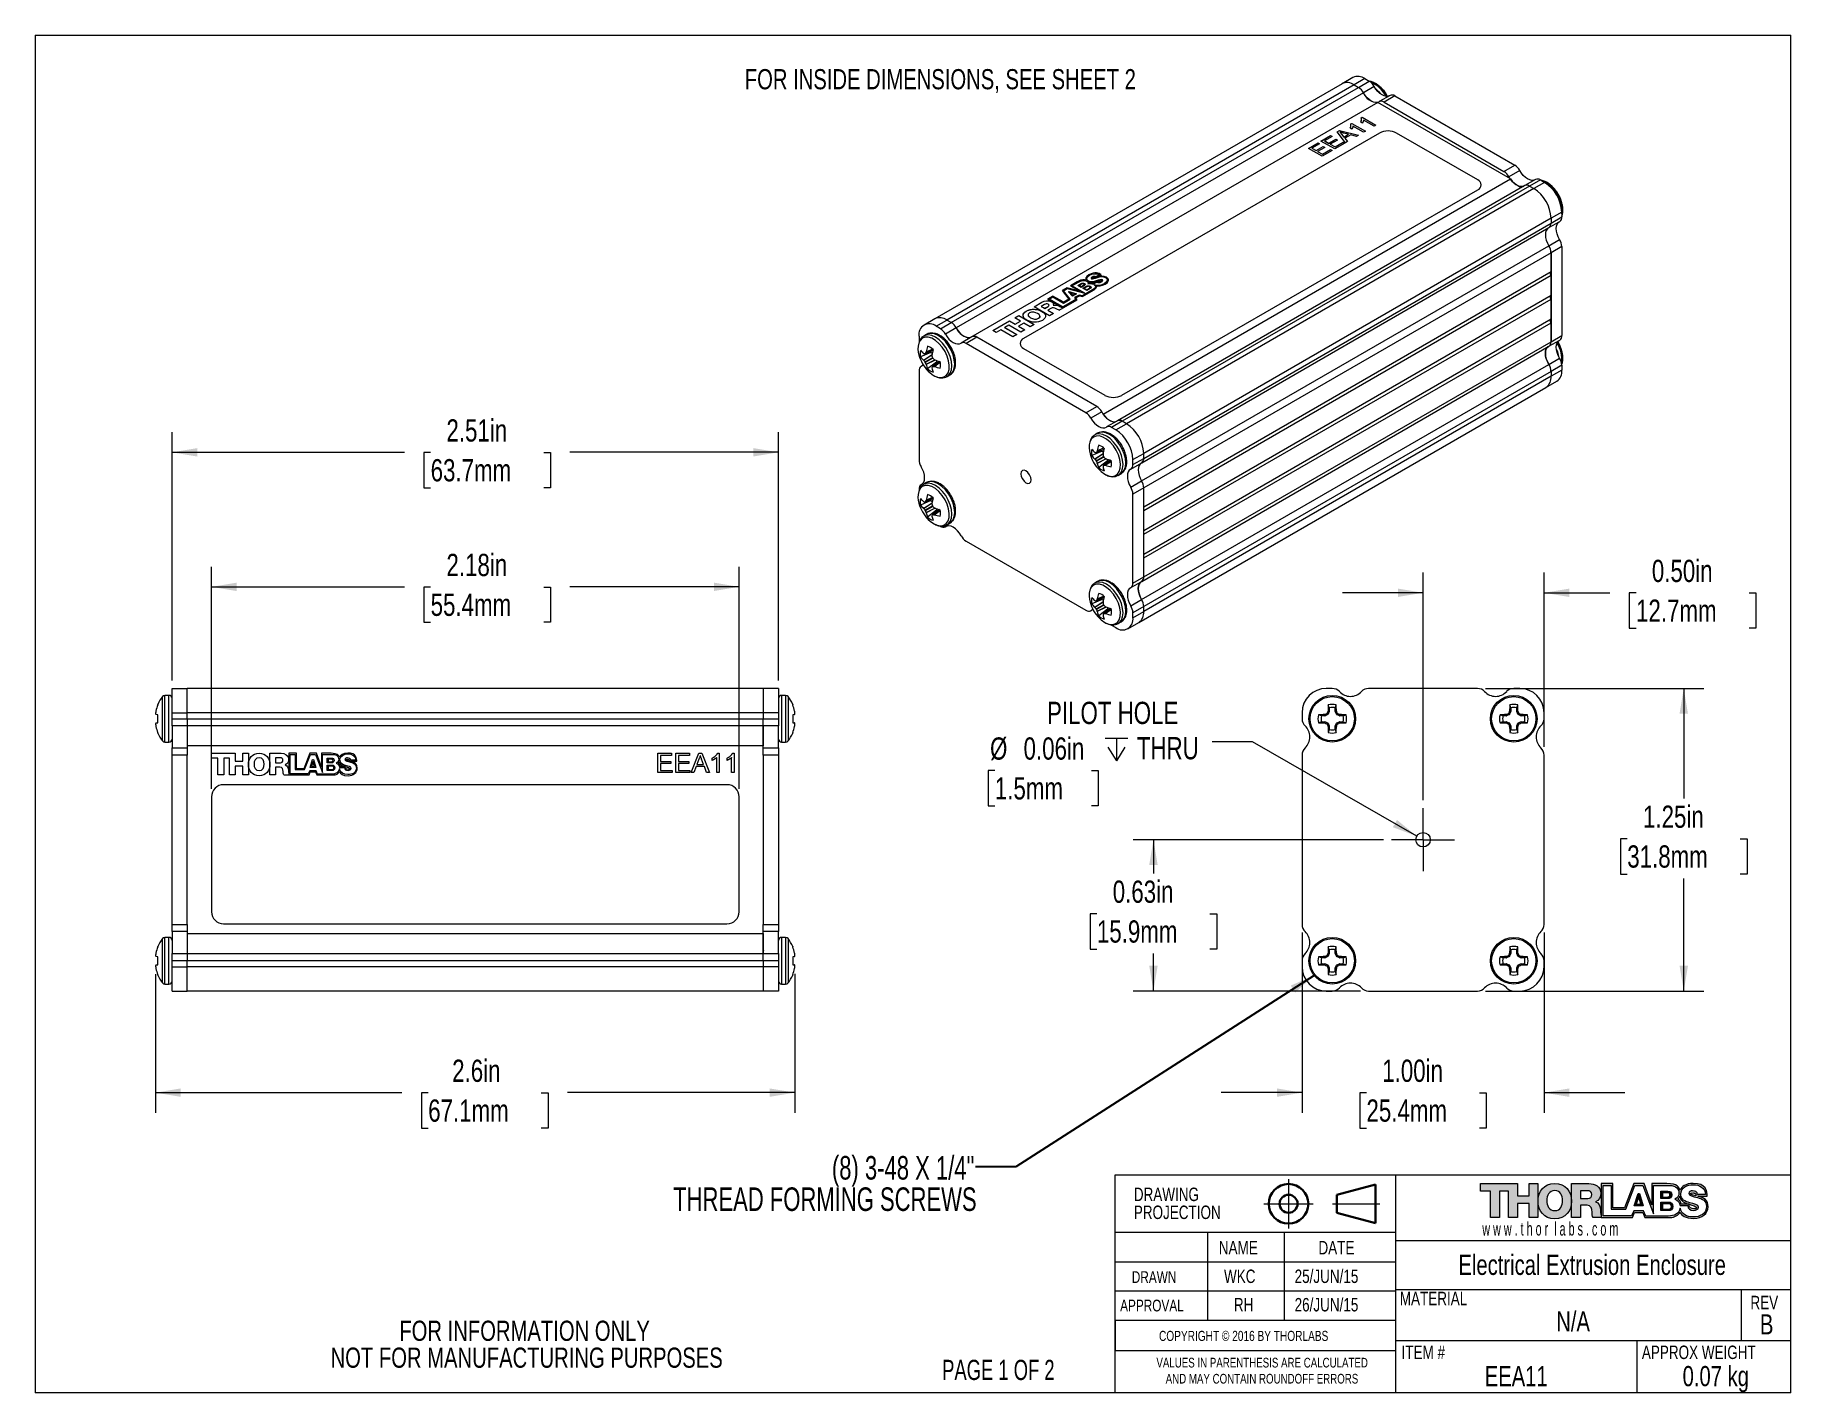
# Model space of a CAD drawing. Header units: inches. Extents: x 0.04 to 7.3, y 0.02 to 5.63.
import ezdxf

# ---------------------------------------------------------------- set-up
doc = ezdxf.new("R2010")
doc.units = ezdxf.units.IN
doc.header["$MEASUREMENT"] = 0
doc.header["$PDSIZE"] = -1
doc.linetypes.add('CENTERX2', pattern=[0.8, 0.5, -0.1, 0.1, -0.1])
doc.styles.add('SLDTEXTSTYLE0', font='TXT', dxfattribs={"width": 0.75})
doc.styles.add('SLDTEXTSTYLE1', font='TXT', dxfattribs={"width": 0.681818})
doc.styles.add('SLDTEXTSTYLE2', font='TXT', dxfattribs={"width": 0.6})
doc.styles.add('SLDTEXTSTYLE3', font='TXT', dxfattribs={"width": 0.7})
doc.dimstyles.new('SLDDIMSTYLE0', dxfattribs={"dimtxt": 0.091864, "dimasz": 0.104, "dimexe": 0, "dimexo": 0.0625, "dimgap": 0.022966, "dimtad": 0, "dimtih": 1, "dimtoh": 1, "dimrnd": 1e-09, "dimzin": 12, "dimdsep": 46, "dimtxsty": 'SLDTEXTSTYLE0', "dimsah": 1, "dimcen": 0.09, "dimadec": 0, "dimazin": 3, "dimtfac": 1, "dimtofl": 0, "dimtmove": 0, "dimatfit": 3, "dimfxl": 1, "dimfrac": 2, "dimtolj": 1, "dimtzin": 12, "dimarcsym": 0})
doc.dimstyles.new('SLDDIMSTYLE1', dxfattribs={"dimtxt": 0.091864, "dimasz": 0.104, "dimexe": 0, "dimexo": 0.0625, "dimgap": 0.022966, "dimtad": 0, "dimtih": 1, "dimtoh": 1, "dimdec": 1, "dimrnd": 1e-09, "dimzin": 12, "dimdsep": 46, "dimtxsty": 'SLDTEXTSTYLE0', "dimsah": 1, "dimcen": 0.09, "dimadec": 0, "dimazin": 3, "dimtfac": 1, "dimtdec": 1, "dimtofl": 0, "dimtmove": 0, "dimatfit": 3, "dimfxl": 1, "dimfrac": 2, "dimtolj": 1, "dimtzin": 12, "dimarcsym": 0})
doc.dimstyles.new('SLDDIMSTYLE2', dxfattribs={"dimtxt": 0.091864, "dimasz": 0.104, "dimexe": 0, "dimexo": 0.0625, "dimgap": 0.022966, "dimtad": 0, "dimtih": 1, "dimtoh": 1, "dimrnd": 1e-09, "dimzin": 0, "dimdsep": 46, "dimtxsty": 'SLDTEXTSTYLE0', "dimsah": 1, "dimcen": 0.09, "dimadec": 0, "dimazin": 0, "dimtfac": 1, "dimtmove": 0, "dimatfit": 0, "dimfxl": 1, "dimfrac": 2, "dimtolj": 1, "dimtzin": 12, "dimarcsym": 0})
doc.dimstyles.new('SLDDIMSTYLE3', dxfattribs={"dimtxt": 0.091864, "dimasz": 0.104, "dimexe": 0, "dimexo": 0.0625, "dimgap": 0.022966, "dimtad": 0, "dimtih": 1, "dimtoh": 1, "dimrnd": 1e-09, "dimdsep": 46, "dimtxsty": 'SLDTEXTSTYLE0', "dimsah": 1, "dimcen": 0, "dimadec": 0, "dimazin": 2, "dimtfac": 1, "dimtofl": 0, "dimtmove": 0, "dimatfit": 3, "dimfxl": 1, "dimfrac": 2, "dimtolj": 1, "dimtzin": 12, "dimarcsym": 0})
doc.dimstyles.new('SLDDIMSTYLE4', dxfattribs={"dimtxt": 0.091864, "dimasz": 0.104, "dimexe": 0, "dimexo": 0.0625, "dimgap": 0.022966, "dimtad": 0, "dimtih": 1, "dimtoh": 1, "dimrnd": 1e-09, "dimdsep": 46, "dimtxsty": 'SLDTEXTSTYLE0', "dimsah": 1, "dimcen": 0.09, "dimadec": 0, "dimazin": 2, "dimtfac": 1, "dimtofl": 0, "dimtmove": 0, "dimatfit": 3, "dimfxl": 1, "dimfrac": 2, "dimtolj": 1, "dimtzin": 12, "dimarcsym": 0})
doc.dimstyles.new('SLDDIMSTYLE5', dxfattribs={"dimtxt": 0.091864, "dimasz": 0.104, "dimexe": 0, "dimexo": 0.0625, "dimgap": 0.022966, "dimtad": 0, "dimtih": 1, "dimtoh": 1, "dimrnd": 1e-09, "dimzin": 4, "dimdsep": 46, "dimtxsty": 'SLDTEXTSTYLE0', "dimsah": 1, "dimcen": 0.09, "dimadec": 0, "dimazin": 1, "dimtfac": 1, "dimtmove": 0, "dimatfit": 0, "dimfxl": 1, "dimfrac": 2, "dimtolj": 1, "dimtzin": 12, "dimarcsym": 0})
doc.dimstyles.new('SLDDIMSTYLE6', dxfattribs={"dimtxt": 0.18, "dimasz": 0.104, "dimexe": 0, "dimexo": 0.0625, "dimgap": 0, "dimtad": 0, "dimtih": 1, "dimtoh": 1, "dimdec": 0, "dimrnd": 1e-09, "dimzin": 0, "dimdsep": 46, "dimtxsty": 'Standard', "dimsah": 1, "dimcen": 0.09, "dimadec": 0, "dimazin": 0, "dimtfac": 0.104, "dimtdec": 0, "dimtofl": 0, "dimtmove": 0, "dimatfit": 3, "dimfxl": 1, "dimfrac": 2, "dimtolj": 1, "dimtzin": 0, "dimarcsym": 0})

msp = doc.modelspace()

# ---------------------------------------------------------------- texts
at = {"color": 7, "linetype": 'Continuous', "lineweight": 0, "ltscale": 0.666667}
for s, insert, char_height, attachment_point, style in [('FOR INSIDE DIMENSIONS, SEE SHEET 2', (2.9738, 5.4933), 0.083333, 1, 'SLDTEXTSTYLE0'), ('w w w . t h o r  l a b s . c o m', (6.0211, 0.7295), 0.055556, 1, 'SLDTEXTSTYLE2'), ('NAME', (4.9325, 0.6515), 0.05556, 1, 'SLDTEXTSTYLE0'), ('DATE', (5.3442, 0.6515), 0.05556, 1, 'SLDTEXTSTYLE0'), ('Electrical Extrusion Enclosure', (6.4753, 0.5944), 0.083333, 2, 'SLDTEXTSTYLE0'), ('DRAWN', (4.573, 0.5264), 0.04861, 1, 'SLDTEXTSTYLE0'), ('WKC', (4.954, 0.5333), 0.05556, 1, 'SLDTEXTSTYLE0'), ('25/JUN/15', (5.2458, 0.5333), 0.05556, 1, 'SLDTEXTSTYLE0'), ('MATERIAL', (5.6803, 0.4416), 0.05556, 1, 'SLDTEXTSTYLE0'), ('APPROVAL', (4.5248, 0.4089), 0.04861, 1, 'SLDTEXTSTYLE0'), ('RH', (4.9946, 0.4158), 0.05556, 1, 'SLDTEXTSTYLE0'), ('26/JUN/15', (5.2458, 0.4158), 0.05556, 1, 'SLDTEXTSTYLE0'), ('N/A', (6.3964, 0.361), 0.08333, 2, 'SLDTEXTSTYLE0'), ('REV', (7.1291, 0.4249), 0.05556, 1, 'SLDTEXTSTYLE0'), ('B', (7.1963, 0.3485), 0.0833, 2, 'SLDTEXTSTYLE0'), ('COPYRIGHT © 2016 BY THORLABS', (4.6854, 0.28), 0.041667, 1, 'SLDTEXTSTYLE0'), ('ITEM #', (5.6877, 0.2191), 0.05556, 1, 'SLDTEXTSTYLE0'), ('APPROX WEIGHT', (6.6806, 0.2191), 0.055556, 1, 'SLDTEXTSTYLE0'), ('PAGE 1 OF 2', (3.7894, 0.1603), 0.083333, 1, 'SLDTEXTSTYLE1'), ('EEA11', (6.1614, 0.1347), 0.08333, 2, 'SLDTEXTSTYLE0'), ('0.07 kg', (6.986, 0.1347), 0.08333, 2, 'SLDTEXTSTYLE0')]:
    msp.add_mtext(s, dxfattribs=dict(at, insert=insert, char_height=char_height, attachment_point=attachment_point, style=style))

# ---------------------------------------------------------------- blocks, each defined once
blk = doc.blocks.new('Third Angle Projection Block')
at = {"color": 7, "linetype": 'CENTERX2', "lineweight": 0, "ltscale": 0.666667}
for p, q in [((2.6634, 0.6251), (2.6634, 0.3692)), ((2.5355, 0.4971), (2.7914, 0.4971)), ((2.8907, 0.4971), (3.1352, 0.4971))]:
    blk.add_line(p, q, dxfattribs=at)
at = {"color": 7, "linetype": 'Continuous', "lineweight": 30, "ltscale": 0.666667}
for p, q in [((3.1134, 0.5971), (2.9134, 0.5435)), ((3.1134, 0.3971), (3.1134, 0.5971)), ((2.9134, 0.5435), (2.9134, 0.4507)), ((2.9134, 0.4507), (3.1134, 0.3971))]:
    blk.add_line(p, q, dxfattribs=at)
for radius in [0.1024, 0.0464]:
    blk.add_circle((2.6634, 0.4971), radius, dxfattribs=at)
at = {"color": 7, "linetype": 'Continuous', "lineweight": 0, "ltscale": 0.666667}
blk.add_point((2.6634, 0.4971), dxfattribs=at)
blk = doc.blocks.new('THORLABS LOGO1')
at = {"linetype": 'Continuous', "ltscale": 0.666667}
blk.add_hatch(color=7, dxfattribs=at).paths.add_polyline_path([(1.599, 1.11), (1.599, 1.314), (1.745, 1.314), (1.745, 0.753), (1.599, 0.753), (1.599, 0.984), (1.406, 0.984), (1.406, 0.753), (1.259, 0.753), (1.259, 1.188), (1.107, 1.188), (1.107, 0.753), (0.961, 0.753), (0.961, 1.188), (0.793, 1.188), (0.793, 1.314), (1.406, 1.314), (1.406, 1.11)], flags=0)
h = blk.add_hatch(color=7, dxfattribs=at)
edge = h.paths.add_edge_path(flags=0)
edge.add_spline(control_points=[(2.023, 0.733), (2.2, 0.734), (2.3, 0.863), (2.3, 1.026), (2.299, 1.188), (2.199, 1.318), (2.022, 1.317)], knot_values=[0, 0, 0, 0, 1, 1, 1, 2, 2, 2, 2], weights=[1, 1, 1, 1, 1, 1, 1], degree=3, periodic=0)
edge.add_spline(control_points=[(2.022, 1.317), (1.845, 1.317), (1.746, 1.188), (1.746, 1.027)], knot_values=[3.002118, 3.002118, 3.002118, 3.002118, 4, 4, 4, 4], weights=[1, 1, 1, 1], degree=3, periodic=0)
edge.add_spline(control_points=[(1.746, 1.027), (1.746, 1.027), (1.746, 1.026), (1.746, 1.026), (1.746, 0.863), (1.845, 0.734), (2.023, 0.733)], knot_values=[2, 2, 2, 2, 2.002118, 2.002118, 2.002118, 3.002118, 3.002118, 3.002118, 3.002118], weights=[1, 1, 1, 1, 1, 1, 1], degree=3, periodic=0)
edge = h.paths.add_edge_path(flags=0)
edge.add_spline(control_points=[(2.022, 0.868), (1.927, 0.868), (1.891, 0.951), (1.891, 1.034)], knot_values=[3, 3, 3, 3, 4, 4, 4, 4], weights=[1, 1, 1, 1], degree=3, periodic=0)
edge.add_spline(control_points=[(1.891, 1.034), (1.891, 1.117), (1.927, 1.2), (2.022, 1.2)], knot_values=[2, 2, 2, 2, 3, 3, 3, 3], weights=[1, 1, 1, 1], degree=3, periodic=0)
edge.add_spline(control_points=[(2.022, 1.2), (2.116, 1.2), (2.153, 1.117), (2.153, 1.034)], knot_values=[1, 1, 1, 1, 2, 2, 2, 2], weights=[1, 1, 1, 1], degree=3, periodic=0)
edge.add_spline(control_points=[(2.153, 1.034), (2.153, 0.951), (2.116, 0.868), (2.022, 0.868)], knot_values=[0, 0, 0, 0, 1, 1, 1, 1], weights=[1, 1, 1, 1], degree=3, periodic=0)
h = blk.add_hatch(color=7, dxfattribs=at)
edge = h.paths.add_edge_path(flags=0)
edge.add_line((2.3, 0.753), (2.3, 1.314))
edge.add_line((2.3, 1.314), (2.587, 1.314))
edge.add_spline(control_points=[(2.587, 1.314), (2.686, 1.314), (2.784, 1.269), (2.784, 1.156)], knot_values=[1, 1, 1, 1, 2, 2, 2, 2], weights=[1, 1, 1, 1], degree=3, periodic=0)
edge.add_spline(control_points=[(2.784, 1.156), (2.784, 1.095), (2.754, 1.038), (2.695, 1.015)], knot_values=[2, 2, 2, 2, 3, 3, 3, 3], weights=[1, 1, 1, 1], degree=3, periodic=0)
edge.add_line((2.695, 1.015), (2.695, 1.014))
edge.add_spline(control_points=[(2.695, 1.014), (2.755, 1), (2.773, 0.933), (2.777, 0.88)], knot_values=[4, 4, 4, 4, 5, 5, 5, 5], weights=[1, 1, 1, 1], degree=3, periodic=0)
edge.add_spline(control_points=[(2.777, 0.88), (2.779, 0.862), (2.782, 0.813), (2.792, 0.78)], knot_values=[5, 5, 5, 5, 5.740443, 5.740443, 5.740443, 5.740443], weights=[1, 1, 1, 1], degree=3, periodic=0)
edge.add_line((2.792, 0.78), (2.792, 0.753))
edge.add_line((2.792, 0.753), (2.656, 0.753))
edge.add_spline(control_points=[(2.656, 0.753), (2.643, 0.772), (2.641, 0.827), (2.639, 0.843)], knot_values=[7, 7, 7, 7, 8, 8, 8, 8], weights=[1, 1, 1, 1], degree=3, periodic=0)
edge.add_spline(control_points=[(2.639, 0.843), (2.636, 0.899), (2.626, 0.957), (2.558, 0.957)], knot_values=[8, 8, 8, 8, 9, 9, 9, 9], weights=[1, 1, 1, 1], degree=3, periodic=0)
edge.add_line((2.558, 0.957), (2.446, 0.957))
edge.add_line((2.446, 0.957), (2.446, 0.753))
edge.add_line((2.446, 0.753), (2.3, 0.753))
edge = h.paths.add_edge_path(flags=0)
edge.add_line((2.563, 1.197), (2.446, 1.197))
edge.add_line((2.446, 1.197), (2.446, 1.071))
edge.add_line((2.446, 1.071), (2.569, 1.071))
edge.add_spline(control_points=[(2.569, 1.071), (2.613, 1.071), (2.637, 1.094), (2.637, 1.137)], knot_values=[1, 1, 1, 1, 2, 2, 2, 2], weights=[1, 1, 1, 1], degree=3, periodic=0)
edge.add_spline(control_points=[(2.637, 1.137), (2.637, 1.178), (2.604, 1.197), (2.563, 1.197)], knot_values=[2, 2, 2, 2, 3, 3, 3, 3], weights=[1, 1, 1, 1], degree=3, periodic=0)
h = blk.add_hatch(color=7, dxfattribs=at)
edge = h.paths.add_edge_path(flags=0)
edge.add_spline(control_points=[(4.095, 1.212), (4.071, 1.257), (4.057, 1.314), (3.877, 1.314)], knot_values=[4, 4, 4, 4, 5, 5, 5, 5], weights=[1, 1, 1, 1], degree=3, periodic=0)
edge.add_line((3.877, 1.314), (3.63, 1.314))
edge.add_line((3.63, 1.314), (3.63, 0.965))
edge.add_line((3.63, 0.965), (3.501, 1.314))
edge.add_line((3.501, 1.314), (3.328, 1.314))
edge.add_line((3.328, 1.314), (3.177, 0.914))
edge.add_line((3.177, 0.914), (2.985, 0.913))
edge.add_line((2.985, 0.913), (2.983, 1.314))
edge.add_line((2.983, 1.314), (2.792, 1.314))
edge.add_line((2.792, 1.314), (2.792, 0.753))
edge.add_line((2.792, 0.753), (3.309, 0.755))
edge.add_line((3.309, 0.755), (3.342, 0.837))
edge.add_line((3.342, 0.837), (3.478, 0.837))
edge.add_line((3.478, 0.837), (3.51, 0.755))
edge.add_line((3.51, 0.755), (3.929, 0.755))
edge.add_spline(control_points=[(3.929, 0.755), (4.003, 0.756), (4.073, 0.792), (4.094, 0.844)], knot_values=[19, 19, 19, 19, 20, 20, 20, 20], weights=[1, 1, 1, 1], degree=3, periodic=0)
edge.add_spline(control_points=[(4.094, 0.844), (4.114, 0.792), (4.184, 0.739), (4.32, 0.739)], knot_values=[20, 20, 20, 20, 21, 21, 21, 21], weights=[1, 1, 1, 1], degree=3, periodic=0)
edge.add_spline(control_points=[(4.32, 0.739), (4.456, 0.739), (4.557, 0.822), (4.557, 0.93)], knot_values=[21, 21, 21, 21, 22, 22, 22, 22], weights=[1, 1, 1, 1], degree=3, periodic=0)
edge.add_spline(control_points=[(4.557, 0.93), (4.557, 1.041), (4.493, 1.08), (4.392, 1.107)], knot_values=[22, 22, 22, 22, 23, 23, 23, 23], weights=[1, 1, 1, 1], degree=3, periodic=0)
edge.add_spline(control_points=[(4.392, 1.107), (4.391, 1.107), (4.39, 1.108), (4.388, 1.108)], knot_values=[0, 0, 0, 0, 1, 1, 1, 1], weights=[1, 1, 1, 1], degree=3, periodic=0)
edge.add_line((4.388, 1.108), (4.542, 1.107))
edge.add_spline(control_points=[(4.542, 1.107), (4.542, 1.188), (4.527, 1.319), (4.309, 1.319)], knot_values=[2, 2, 2, 2, 3, 3, 3, 3], weights=[1, 1, 1, 1], degree=3, periodic=0)
edge.add_spline(control_points=[(4.309, 1.319), (4.183, 1.319), (4.12, 1.257), (4.095, 1.212)], knot_values=[3, 3, 3, 3, 4, 4, 4, 4], weights=[1, 1, 1, 1], degree=3, periodic=0)
edge = h.paths.add_edge_path(flags=0)
edge.add_spline(control_points=[(4.365, 0.921), (4.359, 0.896), (4.341, 0.89), (4.294, 0.902)], knot_values=[4, 4, 4, 4, 5, 5, 5, 5], weights=[1, 1, 1, 1], degree=3, periodic=0)
edge.add_spline(control_points=[(4.294, 0.902), (4.245, 0.916), (4.244, 0.943), (4.244, 0.973)], knot_values=[5, 5, 5, 5, 6, 6, 6, 6], weights=[1, 1, 1, 1], degree=3, periodic=0)
edge.add_spline(control_points=[(4.244, 0.973), (4.306, 0.956), (4.369, 0.934), (4.365, 0.921)], knot_values=[3, 3, 3, 3, 4, 4, 4, 4], weights=[1, 1, 1, 1], degree=3, periodic=0)
edge = h.paths.add_edge_path(flags=0)
edge.add_spline(control_points=[(4.076, 1.159), (4.076, 1.114), (4.049, 1.077), (4.009, 1.058)], knot_values=[17, 17, 17, 17, 18, 18, 18, 18], weights=[1, 1, 1, 1], degree=3, periodic=0)
edge.add_spline(control_points=[(4.009, 1.058), (4.059, 1.043), (4.091, 1.002), (4.096, 0.951)], knot_values=[18, 18, 18, 18, 19, 19, 19, 19], weights=[1, 1, 1, 1], degree=3, periodic=0)
edge.add_line((4.096, 0.951), (4.222, 0.951))
edge.add_spline(control_points=[(4.222, 0.951), (4.225, 0.892), (4.262, 0.873), (4.318, 0.873)], knot_values=[20, 20, 20, 20, 21, 21, 21, 21], weights=[1, 1, 1, 1], degree=3, periodic=0)
edge.add_spline(control_points=[(4.318, 0.873), (4.358, 0.873), (4.399, 0.887), (4.399, 0.924)], knot_values=[21, 21, 21, 21, 22, 22, 22, 22], weights=[1, 1, 1, 1], degree=3, periodic=0)
edge.add_spline(control_points=[(4.399, 0.924), (4.399, 0.969), (4.326, 0.977), (4.253, 0.998)], knot_values=[22, 22, 22, 22, 23, 23, 23, 23], weights=[1, 1, 1, 1], degree=3, periodic=0)
edge.add_spline(control_points=[(4.253, 0.998), (4.181, 1.018), (4.105, 1.051), (4.105, 1.143)], knot_values=[23, 23, 23, 23, 24, 24, 24, 24], weights=[1, 1, 1, 1], degree=3, periodic=0)
edge.add_spline(control_points=[(4.105, 1.143), (4.105, 1.253), (4.216, 1.296), (4.311, 1.296)], knot_values=[24, 24, 24, 24, 25, 25, 25, 25], weights=[1, 1, 1, 1], degree=3, periodic=0)
edge.add_spline(control_points=[(4.311, 1.296), (4.412, 1.296), (4.514, 1.248), (4.514, 1.134)], knot_values=[25, 25, 25, 25, 26, 26, 26, 26], weights=[1, 1, 1, 1], degree=3, periodic=0)
edge.add_line((4.514, 1.134), (4.382, 1.134))
edge.add_spline(control_points=[(4.382, 1.134), (4.384, 1.18), (4.341, 1.195), (4.301, 1.195)], knot_values=[27, 27, 27, 27, 28, 28, 28, 28], weights=[1, 1, 1, 1], degree=3, periodic=0)
edge.add_spline(control_points=[(4.301, 1.195), (4.272, 1.195), (4.237, 1.185), (4.237, 1.152)], knot_values=[28, 28, 28, 28, 29, 29, 29, 29], weights=[1, 1, 1, 1], degree=3, periodic=0)
edge.add_spline(control_points=[(4.237, 1.152), (4.237, 1.113), (4.31, 1.106), (4.384, 1.085)], knot_values=[29, 29, 29, 29, 30, 30, 30, 30], weights=[1, 1, 1, 1], degree=3, periodic=0)
edge.add_spline(control_points=[(4.384, 1.085), (4.457, 1.065), (4.531, 1.031), (4.531, 0.94)], knot_values=[30, 30, 30, 30, 31, 31, 31, 31], weights=[1, 1, 1, 1], degree=3, periodic=0)
edge.add_spline(control_points=[(4.531, 0.94), (4.531, 0.812), (4.421, 0.764), (4.31, 0.764)], knot_values=[31, 31, 31, 31, 32, 32, 32, 32], weights=[1, 1, 1, 1], degree=3, periodic=0)
edge.add_spline(control_points=[(4.31, 0.764), (4.207, 0.764), (4.115, 0.811), (4.094, 0.91)], knot_values=[0, 0, 0, 0, 1, 1, 1, 1], weights=[1, 1, 1, 1], degree=3, periodic=0)
edge.add_spline(control_points=[(4.094, 0.91), (4.081, 0.813), (3.999, 0.779), (3.899, 0.779)], knot_values=[1, 1, 1, 1, 2, 2, 2, 2], weights=[1, 1, 1, 1], degree=3, periodic=0)
edge.add_line((3.899, 0.779), (3.529, 0.779))
edge.add_line((3.529, 0.779), (3.492, 0.865))
edge.add_line((3.492, 0.865), (3.328, 0.865))
edge.add_line((3.328, 0.865), (3.29, 0.78))
edge.add_line((3.29, 0.78), (2.822, 0.78))
edge.add_line((2.822, 0.78), (2.822, 1.286))
edge.add_line((2.822, 1.286), (2.954, 1.286))
edge.add_line((2.954, 1.286), (2.954, 0.895))
edge.add_line((2.954, 0.895), (3.196, 0.895))
edge.add_line((3.196, 0.895), (3.344, 1.286))
edge.add_line((3.344, 1.286), (3.478, 1.286))
edge.add_line((3.478, 1.286), (3.656, 0.814))
edge.add_line((3.656, 0.814), (3.656, 1.286))
edge.add_line((3.656, 1.286), (3.893, 1.286))
edge.add_spline(control_points=[(3.893, 1.286), (3.98, 1.287), (4.076, 1.265), (4.076, 1.159)], knot_values=[16, 16, 16, 16, 17, 17, 17, 17], weights=[1, 1, 1, 1], degree=3, periodic=0)
edge = h.paths.add_edge_path(flags=0)
edge.add_line((4.241, 0.974), (4.113, 0.974))
edge.add_spline(control_points=[(4.113, 0.974), (4.113, 1.013), (4.08, 1.046), (4.059, 1.06)], knot_values=[8, 8, 8, 8, 9, 9, 9, 9], weights=[1, 1, 1, 1], degree=3, periodic=0)
edge.add_spline(control_points=[(4.059, 1.06), (4.07, 1.072), (4.085, 1.084), (4.091, 1.105)], knot_values=[9, 9, 9, 9, 10, 10, 10, 10], weights=[1, 1, 1, 1], degree=3, periodic=0)
edge.add_spline(control_points=[(4.091, 1.105), (4.091, 1.046), (4.146, 1.001), (4.216, 0.981)], knot_values=[10, 10, 10, 10, 11, 11, 11, 11], weights=[1, 1, 1, 1], degree=3, periodic=0)
edge.add_spline(control_points=[(4.216, 0.981), (4.224, 0.979), (4.232, 0.977), (4.241, 0.974)], knot_values=[0, 0, 0, 0, 1, 1, 1, 1], weights=[1, 1, 1, 1], degree=3, periodic=0)
edge = h.paths.add_edge_path(flags=0)
edge.add_spline(control_points=[(4.311, 1.161), (4.341, 1.16), (4.35, 1.154), (4.353, 1.136)], knot_values=[2, 2, 2, 2, 3, 3, 3, 3], weights=[1, 1, 1, 1], degree=3, periodic=0)
edge.add_spline(control_points=[(4.353, 1.136), (4.355, 1.129), (4.355, 1.124), (4.355, 1.115)], knot_values=[3, 3, 3, 3, 4, 4, 4, 4], weights=[1, 1, 1, 1], degree=3, periodic=0)
edge.add_spline(control_points=[(4.355, 1.115), (4.284, 1.132), (4.265, 1.136), (4.265, 1.151)], knot_values=[0, 0, 0, 0, 1, 1, 1, 1], weights=[1, 1, 1, 1], degree=3, periodic=0)
edge.add_spline(control_points=[(4.265, 1.151), (4.265, 1.157), (4.296, 1.162), (4.311, 1.161)], knot_values=[1, 1, 1, 1, 2, 2, 2, 2], weights=[1, 1, 1, 1], degree=3, periodic=0)
h = blk.add_hatch(color=7, dxfattribs=at)
edge = h.paths.add_edge_path(flags=0)
edge.add_line((3.776, 1.068), (3.776, 1.19))
edge.add_line((3.776, 1.19), (3.894, 1.19))
edge.add_spline(control_points=[(3.894, 1.19), (3.926, 1.19), (3.956, 1.175), (3.956, 1.129)], knot_values=[1, 1, 1, 1, 2, 2, 2, 2], weights=[1, 1, 1, 1], degree=3, periodic=0)
edge.add_spline(control_points=[(3.956, 1.129), (3.956, 1.083), (3.92, 1.068), (3.894, 1.068)], knot_values=[2, 2, 2, 2, 3, 3, 3, 3], weights=[1, 1, 1, 1], degree=3, periodic=0)
edge.add_line((3.894, 1.068), (3.776, 1.068))
edge = h.paths.add_edge_path(flags=0)
edge.add_spline(control_points=[(3.927, 1.128), (3.927, 1.155), (3.906, 1.164), (3.884, 1.164)], knot_values=[3, 3, 3, 3, 4, 4, 4, 4], weights=[1, 1, 1, 1], degree=3, periodic=0)
edge.add_line((3.884, 1.164), (3.802, 1.164))
edge.add_line((3.802, 1.164), (3.802, 1.093))
edge.add_line((3.802, 1.093), (3.884, 1.093))
edge.add_spline(control_points=[(3.884, 1.093), (3.902, 1.093), (3.927, 1.102), (3.927, 1.128)], knot_values=[2, 2, 2, 2, 3, 3, 3, 3], weights=[1, 1, 1, 1], degree=3, periodic=0)
h = blk.add_hatch(color=7, dxfattribs=at)
h.paths.add_polyline_path([(3.335, 0.95), (3.486, 0.95), (3.422, 1.153), (3.401, 1.153)], flags=0)
h.paths.add_polyline_path([(3.371, 0.977), (3.41, 1.099), (3.448, 0.977)], flags=0)
h = blk.add_hatch(color=7, dxfattribs=at)
edge = h.paths.add_edge_path(flags=0)
edge.add_line((3.776, 0.868), (3.776, 1.009))
edge.add_line((3.776, 1.009), (3.907, 1.009))
edge.add_spline(control_points=[(3.907, 1.009), (3.942, 1.009), (3.976, 0.992), (3.976, 0.938)], knot_values=[1, 1, 1, 1, 2, 2, 2, 2], weights=[1, 1, 1, 1], degree=3, periodic=0)
edge.add_spline(control_points=[(3.976, 0.938), (3.976, 0.886), (3.936, 0.868), (3.907, 0.868)], knot_values=[2, 2, 2, 2, 3, 3, 3, 3], weights=[1, 1, 1, 1], degree=3, periodic=0)
edge.add_line((3.907, 0.868), (3.776, 0.868))
edge = h.paths.add_edge_path(flags=0)
edge.add_spline(control_points=[(3.951, 0.937), (3.951, 0.972), (3.926, 0.983), (3.899, 0.983)], knot_values=[3, 3, 3, 3, 4, 4, 4, 4], weights=[1, 1, 1, 1], degree=3, periodic=0)
edge.add_line((3.899, 0.983), (3.801, 0.983))
edge.add_line((3.801, 0.983), (3.801, 0.892))
edge.add_line((3.801, 0.892), (3.899, 0.892))
edge.add_spline(control_points=[(3.899, 0.892), (3.921, 0.892), (3.951, 0.904), (3.951, 0.937)], knot_values=[2, 2, 2, 2, 3, 3, 3, 3], weights=[1, 1, 1, 1], degree=3, periodic=0)
at = {"color": 7, "linetype": 'Continuous', "lineweight": 0, "ltscale": 0.666667}
for p, q in [((0.793, 1.188), (0.793, 1.314)), ((0.793, 1.314), (1.406, 1.314)), ((0.961, 1.188), (0.793, 1.188)), ((0.961, 0.753), (0.961, 1.188)), ((1.259, 1.188), (1.107, 1.188)), ((1.107, 1.188), (1.107, 0.753)), ((1.259, 0.753), (1.259, 1.188)), ((1.406, 1.314), (1.406, 1.11)), ((1.599, 1.11), (1.599, 1.314)), ((1.599, 1.314), (1.745, 1.314)), ((1.745, 1.314), (1.745, 0.753)), ((2.3, 1.314), (2.587, 1.314)), ((2.3, 0.753), (2.3, 1.314)), ((2.563, 1.197), (2.446, 1.197)), ((2.446, 1.197), (2.446, 1.071)), ((2.983, 1.314), (2.792, 1.314)), ((2.792, 1.314), (2.792, 0.753)), ((2.822, 0.78), (2.822, 1.286)), ((2.822, 1.286), (2.954, 1.286)), ((2.954, 1.286), (2.954, 0.895)), ((2.985, 0.913), (2.983, 1.314)), ((3.328, 1.314), (3.177, 0.914)), ((3.196, 0.895), (3.344, 1.286)), ((3.501, 1.314), (3.328, 1.314)), ((3.344, 1.286), (3.478, 1.286)), ((3.478, 1.286), (3.656, 0.814)), ((3.63, 0.965), (3.501, 1.314)), ((3.877, 1.314), (3.63, 1.314)), ((3.63, 1.314), (3.63, 0.965)), ((3.656, 0.814), (3.656, 1.286)), ((3.656, 1.286), (3.893, 1.286)), ((3.776, 1.19), (3.894, 1.19)), ((3.776, 1.068), (3.776, 1.19)), ((3.802, 1.164), (3.802, 1.093)), ((3.884, 1.164), (3.802, 1.164)), ((1.406, 1.11), (1.599, 1.11)), ((1.599, 0.984), (1.406, 0.984)), ((1.406, 0.984), (1.406, 0.753)), ((1.599, 0.753), (1.599, 0.984)), ((2.446, 1.071), (2.569, 1.071)), ((2.558, 0.957), (2.446, 0.957)), ((2.446, 0.957), (2.446, 0.753)), ((2.695, 1.015), (2.695, 1.014)), ((2.954, 0.895), (3.196, 0.895)), ((3.177, 0.914), (2.985, 0.913)), ((3.335, 0.95), (3.401, 1.153)), ((3.486, 0.95), (3.335, 0.95)), ((3.41, 1.099), (3.371, 0.977)), ((3.371, 0.977), (3.448, 0.977)), ((3.401, 1.153), (3.422, 1.153)), ((3.448, 0.977), (3.41, 1.099)), ((3.422, 1.153), (3.486, 0.95)), ((3.894, 1.068), (3.776, 1.068)), ((3.776, 1.009), (3.907, 1.009)), ((3.776, 0.868), (3.776, 1.009)), ((3.801, 0.983), (3.801, 0.892)), ((3.899, 0.983), (3.801, 0.983)), ((3.801, 0.892), (3.899, 0.892)), ((3.802, 1.093), (3.884, 1.093)), ((4.096, 0.951), (4.222, 0.951)), ((4.241, 0.974), (4.113, 0.974)), ((4.514, 1.134), (4.382, 1.134)), ((4.388, 1.108), (4.542, 1.107)), ((1.107, 0.753), (0.961, 0.753)), ((1.406, 0.753), (1.259, 0.753)), ((1.745, 0.753), (1.599, 0.753)), ((2.446, 0.753), (2.3, 0.753)), ((2.792, 0.753), (2.656, 0.753)), ((2.792, 0.78), (2.792, 0.753)), ((2.792, 0.753), (3.309, 0.755)), ((3.29, 0.78), (2.822, 0.78)), ((3.328, 0.865), (3.29, 0.78)), ((3.309, 0.755), (3.342, 0.837)), ((3.492, 0.865), (3.328, 0.865)), ((3.342, 0.837), (3.478, 0.837)), ((3.478, 0.837), (3.51, 0.755)), ((3.529, 0.779), (3.492, 0.865)), ((3.51, 0.755), (3.929, 0.755)), ((3.899, 0.779), (3.529, 0.779)), ((3.907, 0.868), (3.776, 0.868))]:
    blk.add_line(p, q, dxfattribs=at)
at = {"color": 8, "linetype": 'Continuous', "lineweight": 0, "ltscale": 0.666667, "true_color": 0x808080}
for points in [[(1.746, 1.027), (1.746, 1.188), (1.845, 1.317), (2.022, 1.317)], [(2.022, 1.2), (1.927, 1.2), (1.891, 1.117), (1.891, 1.034)], [(2.153, 1.034), (2.153, 1.117), (2.116, 1.2), (2.022, 1.2)], [(2.637, 1.137), (2.637, 1.178), (2.604, 1.197), (2.563, 1.197)], [(2.587, 1.314), (2.686, 1.314), (2.784, 1.269), (2.784, 1.156)], [(4.095, 1.212), (4.071, 1.257), (4.057, 1.314), (3.877, 1.314)], [(3.927, 1.128), (3.927, 1.155), (3.906, 1.164), (3.884, 1.164)], [(3.893, 1.286), (3.98, 1.287), (4.076, 1.265), (4.076, 1.159)], [(3.894, 1.19), (3.926, 1.19), (3.956, 1.175), (3.956, 1.129)], [(4.309, 1.319), (4.183, 1.319), (4.12, 1.257), (4.095, 1.212)], [(4.105, 1.143), (4.105, 1.253), (4.216, 1.296), (4.311, 1.296)], [(4.301, 1.195), (4.272, 1.195), (4.237, 1.185), (4.237, 1.152)], [(4.265, 1.151), (4.265, 1.157), (4.296, 1.162), (4.311, 1.161)], [(4.382, 1.134), (4.384, 1.18), (4.341, 1.195), (4.301, 1.195)], [(4.542, 1.107), (4.542, 1.188), (4.527, 1.319), (4.309, 1.319)], [(4.311, 1.296), (4.412, 1.296), (4.514, 1.248), (4.514, 1.134)], [(4.311, 1.161), (4.341, 1.16), (4.35, 1.154), (4.353, 1.136)], [(1.891, 1.034), (1.891, 0.951), (1.927, 0.868), (2.022, 0.868)], [(2.022, 0.868), (2.116, 0.868), (2.153, 0.951), (2.153, 1.034)], [(2.639, 0.843), (2.636, 0.899), (2.626, 0.957), (2.558, 0.957)], [(2.569, 1.071), (2.613, 1.071), (2.637, 1.094), (2.637, 1.137)], [(2.784, 1.156), (2.784, 1.095), (2.754, 1.038), (2.695, 1.015)], [(2.695, 1.014), (2.755, 1), (2.773, 0.933), (2.777, 0.88)], [(2.777, 0.88), (2.779, 0.862), (2.782, 0.813), (2.792, 0.78)], [(3.884, 1.093), (3.902, 1.093), (3.927, 1.102), (3.927, 1.128)], [(3.956, 1.129), (3.956, 1.083), (3.92, 1.068), (3.894, 1.068)], [(3.951, 0.937), (3.951, 0.972), (3.926, 0.983), (3.899, 0.983)], [(3.899, 0.892), (3.921, 0.892), (3.951, 0.904), (3.951, 0.937)], [(4.094, 0.91), (4.081, 0.813), (3.999, 0.779), (3.899, 0.779)], [(3.907, 1.009), (3.942, 1.009), (3.976, 0.992), (3.976, 0.938)], [(3.976, 0.938), (3.976, 0.886), (3.936, 0.868), (3.907, 0.868)], [(4.076, 1.159), (4.076, 1.114), (4.049, 1.077), (4.009, 1.058)], [(4.009, 1.058), (4.059, 1.043), (4.091, 1.002), (4.096, 0.951)], [(4.059, 1.06), (4.07, 1.072), (4.085, 1.084), (4.091, 1.105)], [(4.113, 0.974), (4.113, 1.013), (4.08, 1.046), (4.059, 1.06)], [(4.091, 1.105), (4.091, 1.046), (4.146, 1.001), (4.216, 0.981)], [(4.31, 0.764), (4.207, 0.764), (4.115, 0.811), (4.094, 0.91)], [(4.253, 0.998), (4.181, 1.018), (4.105, 1.051), (4.105, 1.143)], [(4.216, 0.981), (4.224, 0.979), (4.232, 0.977), (4.241, 0.974)], [(4.222, 0.951), (4.225, 0.892), (4.262, 0.873), (4.318, 0.873)], [(4.237, 1.152), (4.237, 1.113), (4.31, 1.106), (4.384, 1.085)], [(4.244, 0.973), (4.306, 0.956), (4.369, 0.934), (4.365, 0.921)], [(4.294, 0.902), (4.245, 0.916), (4.244, 0.943), (4.244, 0.973)], [(4.399, 0.924), (4.399, 0.969), (4.326, 0.977), (4.253, 0.998)], [(4.355, 1.115), (4.284, 1.132), (4.265, 1.136), (4.265, 1.151)], [(4.365, 0.921), (4.359, 0.896), (4.341, 0.89), (4.294, 0.902)], [(4.531, 0.94), (4.531, 0.812), (4.421, 0.764), (4.31, 0.764)], [(4.318, 0.873), (4.358, 0.873), (4.399, 0.887), (4.399, 0.924)], [(4.32, 0.739), (4.456, 0.739), (4.557, 0.822), (4.557, 0.93)], [(4.353, 1.136), (4.355, 1.129), (4.355, 1.124), (4.355, 1.115)], [(4.384, 1.085), (4.457, 1.065), (4.531, 1.031), (4.531, 0.94)], [(4.392, 1.107), (4.391, 1.107), (4.39, 1.108), (4.388, 1.108)], [(4.557, 0.93), (4.557, 1.041), (4.493, 1.08), (4.392, 1.107)], [(2.656, 0.753), (2.643, 0.772), (2.641, 0.827), (2.639, 0.843)], [(3.929, 0.755), (4.003, 0.756), (4.073, 0.792), (4.094, 0.844)], [(4.094, 0.844), (4.114, 0.792), (4.184, 0.739), (4.32, 0.739)]]:
    blk.add_open_spline(points, degree=3, dxfattribs=at)
for points, knots in [([(2.022, 1.317), (2.199, 1.318), (2.299, 1.188), (2.3, 1.026), (2.3, 0.863), (2.2, 0.734), (2.023, 0.733)], [0, 0, 0, 0, 1, 1, 1, 2, 2, 2, 2]), ([(2.023, 0.733), (1.845, 0.734), (1.746, 0.863), (1.746, 1.026), (1.746, 1.026), (1.746, 1.027), (1.746, 1.027)], [2, 2, 2, 2, 3, 3, 3, 3.002118, 3.002118, 3.002118, 3.002118])]:
    blk.add_open_spline(points, degree=3, knots=knots, dxfattribs=at)
blk = doc.blocks.new('SW_NOTE_0')
at = {"color": 0, "linetype": 'Continuous', "lineweight": 0, "ltscale": 0.666667, "char_height": 0.04, "attachment_point": 2, "style": 'SLDTEXTSTYLE0'}
for s, insert in [('VALUES IN PARENTHESIS ARE CALCULATED', (0.5225, 0.0516)), ('AND MAY CONTAIN ROUNDOFF ERRORS', (0.5217, -0.0147))]:
    blk.add_mtext(s, dxfattribs=dict(at, insert=insert))
blk = doc.blocks.new('SW_NOTE_1')
at = {"color": 0, "linetype": 'Continuous', "lineweight": 0, "ltscale": 0.666667, "char_height": 0.05556, "attachment_point": 1, "style": 'SLDTEXTSTYLE0'}
for s, insert in [('DRAWING', (0, 0.0716)), ('PROJECTION', (0, -0.0025))]:
    blk.add_mtext(s, dxfattribs=dict(at, insert=insert))
blk = doc.blocks.new('SW_NOTE_2')
at = {"color": 0, "linetype": 'Continuous', "lineweight": 0, "ltscale": 0.666667, "char_height": 0.083333, "attachment_point": 2, "style": 'SLDTEXTSTYLE0'}
for s, insert in [('FOR INFORMATION ONLY', (0.6576, 0.1074)), ('NOT FOR MANUFACTURING PURPOSES', (0.6661, -0.0037))]:
    blk.add_mtext(s, dxfattribs=dict(at, insert=insert))
blk = doc.blocks.new('_D')
at = {"color": 7, "linetype": 'Continuous', "lineweight": 0, "ltscale": 0.666667}
for p, q in [((0.6072, 2.9675), (0.6072, 3.9933)), ((3.1132, 2.9675), (3.1132, 3.9933)), ((0.6072, 3.9099), (1.5672, 3.9099)), ((1.6758, 3.9092), (1.6478, 3.9092)), ((1.6478, 3.9092), (1.6478, 3.7634)), ((2.143, 3.9092), (2.171, 3.9092)), ((2.171, 3.9092), (2.171, 3.7634)), ((3.1132, 3.9099), (2.2516, 3.9099)), ((1.6478, 3.7634), (1.6758, 3.7634)), ((2.171, 3.7634), (2.143, 3.7634))]:
    blk.add_line(p, q, dxfattribs=at)
for points in [[(0.6072, 3.9099), (0.7112, 3.8926), (0.7112, 3.9273)], [(3.1132, 3.9099), (3.0092, 3.9273), (3.0092, 3.8926)]]:
    blk.add_solid(points, dxfattribs=at)
at = {"color": 7, "linetype": 'Continuous', "lineweight": 0, "ltscale": 0.666667, "char_height": 0.09186, "attachment_point": 1, "style": 'SLDTEXTSTYLE0'}
for s, insert in [('2.51in', (1.7411, 4.0463)), ('63.7mm', (1.6758, 3.8818))]:
    blk.add_mtext(s, dxfattribs=dict(at, insert=insert))
blk = doc.blocks.new('_D_1')
at = {"color": 7, "linetype": 'Continuous', "lineweight": 0, "ltscale": 0.666667}
for p, q in [((0.5394, 1.7532), (0.5394, 1.1809)), ((3.181, 1.7551), (3.181, 1.1809)), ((0.5394, 1.2642), (1.557, 1.2642)), ((1.6656, 1.2635), (1.6376, 1.2635)), ((1.6376, 1.2635), (1.6376, 1.1177)), ((2.1328, 1.2635), (2.1608, 1.2635)), ((2.1608, 1.2635), (2.1608, 1.1177)), ((3.181, 1.2642), (2.2414, 1.2642)), ((1.6376, 1.1177), (1.6656, 1.1177)), ((2.1608, 1.1177), (2.1328, 1.1177))]:
    blk.add_line(p, q, dxfattribs=at)
for points in [[(0.5394, 1.2642), (0.6434, 1.2469), (0.6434, 1.2816)], [(3.181, 1.2642), (3.077, 1.2816), (3.077, 1.2469)]]:
    blk.add_solid(points, dxfattribs=at)
at = {"color": 7, "linetype": 'Continuous', "lineweight": 0, "ltscale": 0.666667, "char_height": 0.09186, "attachment_point": 1, "style": 'SLDTEXTSTYLE0'}
for s, insert in [('2.6in', (1.7648, 1.4006)), ('67.1mm', (1.6656, 1.2361))]:
    blk.add_mtext(s, dxfattribs=dict(at, insert=insert))
blk = doc.blocks.new('_D_2')
at = {"color": 7, "linetype": 'Continuous', "lineweight": 0, "ltscale": 0.666667}
for p, q in [((0.7702, 2.52), (0.7702, 3.4374)), ((2.9502, 2.52), (2.9502, 3.4374)), ((0.7702, 3.3541), (1.5672, 3.3541)), ((1.6758, 3.3534), (1.6478, 3.3534)), ((1.6478, 3.3534), (1.6478, 3.2076)), ((2.143, 3.3534), (2.171, 3.3534)), ((2.171, 3.3534), (2.171, 3.2076)), ((2.9502, 3.3541), (2.2516, 3.3541)), ((1.6478, 3.2076), (1.6758, 3.2076)), ((2.171, 3.2076), (2.143, 3.2076))]:
    blk.add_line(p, q, dxfattribs=at)
for points in [[(0.7702, 3.3541), (0.8742, 3.3368), (0.8742, 3.3714)], [(2.9502, 3.3541), (2.8462, 3.3714), (2.8462, 3.3368)]]:
    blk.add_solid(points, dxfattribs=at)
at = {"color": 7, "linetype": 'Continuous', "lineweight": 0, "ltscale": 0.666667, "char_height": 0.09186, "attachment_point": 1, "style": 'SLDTEXTSTYLE0'}
for s, insert in [('2.18in', (1.7411, 3.4905)), ('55.4mm', (1.6758, 3.326))]:
    blk.add_mtext(s, dxfattribs=dict(at, insert=insert))
blk = doc.blocks.new('_D_3')
at = {"color": 7, "linetype": 'Continuous', "lineweight": 0, "ltscale": 0.666667}
for p, q in [((6.0347, 2.9342), (6.937, 2.9342)), ((6.8537, 2.9342), (6.8537, 2.4792)), ((6.6201, 2.3133), (6.5921, 2.3133)), ((6.5921, 2.3133), (6.5921, 2.1675)), ((7.0873, 2.3133), (7.1153, 2.3133)), ((7.1153, 2.3133), (7.1153, 2.1675)), ((6.5921, 2.1675), (6.6201, 2.1675)), ((6.8537, 1.6842), (6.8537, 2.1488)), ((7.1153, 2.1675), (7.0873, 2.1675)), ((6.0347, 1.6842), (6.937, 1.6842))]:
    blk.add_line(p, q, dxfattribs=at)
for points in [[(6.8537, 2.9342), (6.8364, 2.8302), (6.871, 2.8302)], [(6.8537, 1.6842), (6.871, 1.7882), (6.8364, 1.7882)]]:
    blk.add_solid(points, dxfattribs=at)
at = {"color": 7, "linetype": 'Continuous', "lineweight": 0, "ltscale": 0.666667, "char_height": 0.09186, "attachment_point": 1, "style": 'SLDTEXTSTYLE0'}
for s, insert in [('1.25in', (6.6853, 2.4504)), ('31.8mm', (6.6201, 2.2859))]:
    blk.add_mtext(s, dxfattribs=dict(at, insert=insert))
blk = doc.blocks.new('_D_4')
at = {"color": 7, "linetype": 'Continuous', "lineweight": 0, "ltscale": 0.666667}
for p, q in [((5.7763, 2.4725), (5.7763, 3.4128)), ((6.2763, 2.6926), (6.2763, 3.4128)), ((5.7763, 3.3295), (5.4429, 3.3295)), ((6.2763, 3.3295), (6.548, 3.3295)), ((6.6565, 3.3288), (6.6285, 3.3288)), ((6.6285, 3.3288), (6.6285, 3.183)), ((7.1238, 3.3288), (7.1517, 3.3288)), ((7.1517, 3.3288), (7.1517, 3.183)), ((6.6285, 3.183), (6.6565, 3.183)), ((7.1517, 3.183), (7.1238, 3.183))]:
    blk.add_line(p, q, dxfattribs=at)
for points in [[(5.7763, 3.3295), (5.6723, 3.3468), (5.6723, 3.3122)], [(6.2763, 3.3295), (6.3803, 3.3122), (6.3803, 3.3468)]]:
    blk.add_solid(points, dxfattribs=at)
at = {"color": 7, "linetype": 'Continuous', "lineweight": 0, "ltscale": 0.666667, "char_height": 0.09186, "attachment_point": 1, "style": 'SLDTEXTSTYLE0'}
for s, insert in [('0.50in', (6.7218, 3.4659)), ('12.7mm', (6.6565, 3.3014))]:
    blk.add_mtext(s, dxfattribs=dict(at, insert=insert))
blk = doc.blocks.new('SW_SYMBOL_HOLE_DEPTH')
at = {"color": 0, "linetype": 'Continuous', "lineweight": 0, "ltscale": 0.444444}
for p, q in [((0, 23), (21, 23)), ((10.5, 23), (10.5, 2)), ((2.6, 14.6), (10.5, 2)), ((18.4, 14.6), (10.5, 2))]:
    blk.add_line(p, q, dxfattribs=at)
blk = doc.blocks.new('_D_5')
at = {"color": 7, "linetype": 'Continuous', "lineweight": 0, "ltscale": 0.666667}
for p, q in [((5.0717, 2.7144), (4.905, 2.7144)), ((5.7503, 2.3241), (5.0717, 2.7144)), ((4.0071, 2.5949), (3.9791, 2.5949)), ((3.9791, 2.5949), (3.9791, 2.4491)), ((4.4064, 2.5949), (4.4344, 2.5949)), ((4.4344, 2.5949), (4.4344, 2.4491)), ((3.9791, 2.4491), (4.0071, 2.4491)), ((4.4344, 2.4491), (4.4064, 2.4491))]:
    blk.add_line(p, q, dxfattribs=at)
blk.add_solid([(5.7503, 2.3241), (5.6688, 2.391), (5.6515, 2.361)], dxfattribs=at)
at = {"color": 7, "linetype": 'Continuous', "lineweight": 0, "ltscale": 0.444444, "xscale": 0.0044707031, "yscale": 0.0044707031, "zscale": 0.0044707031}
blk.add_blockref('SW_SYMBOL_HOLE_DEPTH', (4.4624, 2.6263), dxfattribs=at)
at = {"color": 7, "linetype": 'Continuous', "lineweight": 0, "ltscale": 0.666667, "char_height": 0.09186, "attachment_point": 1, "style": 'SLDTEXTSTYLE0'}
for s, insert in [('PILOT HOLE', (4.2226, 2.8792)), ('%%c', (3.9872, 2.732)), ('0.06in', (4.1257, 2.732)), ('THRU', (4.5937, 2.7334)), ('1.5mm', (4.0071, 2.5675))]:
    blk.add_mtext(s, dxfattribs=dict(at, insert=insert))
blk = doc.blocks.new('_D_6')
at = {"color": 7, "linetype": 'Continuous', "lineweight": 0, "ltscale": 0.666667}
for p, q in [((5.6129, 2.3092), (4.5791, 2.3092)), ((4.6624, 2.3092), (4.6624, 2.1693)), ((4.4288, 2.0034), (4.4008, 2.0034)), ((4.4008, 2.0034), (4.4008, 1.8576)), ((4.896, 2.0034), (4.924, 2.0034)), ((4.924, 2.0034), (4.924, 1.8576)), ((4.4008, 1.8576), (4.4288, 1.8576)), ((4.6624, 1.6842), (4.6624, 1.8389)), ((4.924, 1.8576), (4.896, 1.8576)), ((5.5178, 1.6842), (4.5791, 1.6842))]:
    blk.add_line(p, q, dxfattribs=at)
for points in [[(4.6624, 2.3092), (4.6451, 2.2052), (4.6797, 2.2052)], [(4.6624, 1.6842), (4.6797, 1.7882), (4.6451, 1.7882)]]:
    blk.add_solid(points, dxfattribs=at)
at = {"color": 7, "linetype": 'Continuous', "lineweight": 0, "ltscale": 0.666667, "char_height": 0.09186, "attachment_point": 1, "style": 'SLDTEXTSTYLE0'}
for s, insert in [('0.63in', (4.4941, 2.1405)), ('15.9mm', (4.4288, 1.976))]:
    blk.add_mtext(s, dxfattribs=dict(at, insert=insert))
blk = doc.blocks.new('_D_7')
at = {"color": 7, "linetype": 'Continuous', "lineweight": 0, "ltscale": 0.666667}
for p, q in [((5.2763, 1.9257), (5.2763, 1.1809)), ((6.2763, 1.9257), (6.2763, 1.1809)), ((5.2763, 1.2642), (4.9429, 1.2642)), ((5.5426, 1.2635), (5.5146, 1.2635)), ((5.5146, 1.2635), (5.5146, 1.1177)), ((6.0098, 1.2635), (6.0378, 1.2635)), ((6.0378, 1.2635), (6.0378, 1.1177)), ((6.2763, 1.2642), (6.6096, 1.2642)), ((5.5146, 1.1177), (5.5426, 1.1177)), ((6.0378, 1.1177), (6.0098, 1.1177))]:
    blk.add_line(p, q, dxfattribs=at)
for points in [[(5.2763, 1.2642), (5.1723, 1.2816), (5.1723, 1.2469)], [(6.2763, 1.2642), (6.3803, 1.2469), (6.3803, 1.2816)]]:
    blk.add_solid(points, dxfattribs=at)
at = {"color": 7, "linetype": 'Continuous', "lineweight": 0, "ltscale": 0.666667, "char_height": 0.09186, "attachment_point": 1, "style": 'SLDTEXTSTYLE0'}
for s, insert in [('1.00in', (5.6078, 1.4006)), ('25.4mm', (5.5426, 1.2361))]:
    blk.add_mtext(s, dxfattribs=dict(at, insert=insert))
blk = doc.blocks.new('SW_NOTE_3')
at = {"color": 0, "linetype": 'Continuous', "lineweight": 0, "ltscale": 0.666667, "char_height": 0.097222, "attachment_point": 3, "style": 'SLDTEXTSTYLE3'}
for s, insert in [('(8) 3-48 X 1/4"', (-0.0048, 0.0452)), ('THREAD FORMING SCREWS', (0.0045, -0.0844))]:
    blk.add_mtext(s, dxfattribs=dict(at, insert=insert))
blk = doc.blocks.new('SW_CENTERMARKSYMBOL_0')
at = {"color": 0, "linetype": 'Continuous', "lineweight": 0, "ltscale": 0.666667}
for p, q in [((0, 0.1), (0, 0.13)), ((0, 0), (0, 0.1)), ((-0.1, 0), (-0.13, 0)), ((0, 0), (-0.1, 0)), ((0, 0), (0, -0.1)), ((0, 0), (0.1, 0)), ((0.1, 0), (0.13, 0)), ((0, -0.1), (0, -0.13))]:
    blk.add_line(p, q, dxfattribs=at)

# ---------------------------------------------------------------- dimensions: what is measured, and where the dimension line sits
at = {"color": 7, "linetype": 'Continuous', "lineweight": 0, "ltscale": 0.666667}
for base, p1, p2, dimstyle, picture, middle in [((3.1132, 3.9099), (0.6072, 2.9342), (3.1132, 2.9342), 'SLDDIMSTYLE0', '_D', (1.9094, 3.9099)), ((2.9502, 3.3541), (0.7702, 2.4867), (2.9502, 2.4867), 'SLDDIMSTYLE0', '_D_2', (1.9094, 3.3541)), ((6.2763, 3.3295), (5.7763, 2.4392), (6.2763, 2.6593), 'SLDDIMSTYLE2', '_D_4', (6.8901, 3.3295)), ((6.2763, 1.2642), (5.2763, 1.959), (6.2763, 1.959), 'SLDDIMSTYLE5', '_D_7', (5.7762, 1.2642)), ((3.181, 1.2642), (0.5394, 1.7865), (3.181, 1.7884), 'SLDDIMSTYLE1', '_D_1', (1.8992, 1.2642))]:
    dim = msp.add_linear_dim(base=base, p1=p1, p2=p2, dimstyle=dimstyle, dxfattribs=at)
    dim.commit()
    dim.dimension.update_dxf_attribs({"geometry": picture, "text_midpoint": middle, "dimtype": 160})
for base, p1, p2, dimstyle, picture, middle in [((6.8537, 1.6842), (6.0014, 2.9342), (6.0014, 1.6842), 'SLDDIMSTYLE0', '_D_3', (6.8537, 2.314)), ((4.6624060664, 1.6841646395), (5.6462714104, 2.3091646395), (5.5511463061, 1.6841646395), 'SLDDIMSTYLE4', '_D_6', (4.6624060664, 2.004086152))]:
    dim = msp.add_linear_dim(base=base, p1=p1, p2=p2, angle=90, dimstyle=dimstyle, dxfattribs=at)
    dim.commit()
    dim.dimension.update_dxf_attribs({"geometry": picture, "text_midpoint": middle, "dimtype": 160})
dim = msp.add_diameter_dim_2p(p1=(5.8023, 2.2942), p2=(5.7503, 2.3241), text='PILOT HOLE\\P<>{\\fGDT;x}THRU', dimstyle='SLDDIMSTYLE3', dxfattribs=at)
dim.commit()
dim.dimension.update_dxf_attribs({"geometry": '_D_5', "text_midpoint": (4.4177, 2.6685), "dimtype": 163})

# ---------------------------------------------------------------- linework, layer by layer
at = {"color": 7, "linetype": 'Continuous', "lineweight": 0, "ltscale": 0.666667}
for p, q in [((0.0415, 5.6337), (7.2963, 5.6337)), ((0.0415, 5.6337), (0.0415, 0.0237)), ((7.2963, 0.0237), (7.2963, 5.6337)), ((7.2963, 0.9249), (7.2963, 1.3132)), ((4.5048, 0.1985), (4.5048, 0.9249)), ((4.5048, 0.9249), (5.6625, 0.9249)), ((5.6625, 0.9249), (5.6625, 0.0237)), ((5.6625, 0.9249), (7.2963, 0.9249)), ((4.5048, 0.3227), (4.5048, 0.6868)), ((4.5048, 0.0237), (4.5048, 0.6868)), ((5.6625, 0.6868), (4.5048, 0.6868)), ((4.8854, 0.6868), (4.8854, 0.3227)), ((5.2025, 0.6868), (5.2025, 0.3227)), ((5.6625, 0.6534), (7.2963, 0.6534)), ((5.6625, 0.564), (4.5048, 0.564)), ((5.6625, 0.4441), (4.5048, 0.4441)), ((5.6625, 0.4504), (7.2963, 0.4504)), ((7.091, 0.4504), (7.091, 0.2399)), ((5.6625, 0.3227), (4.5048, 0.3227)), ((4.5048, 0.3227), (4.5048, 0.1985)), ((5.6625, 0.2399), (7.2963, 0.2399)), ((6.6601, 0.2399), (6.6601, 0.0237)), ((4.5048, 0.1985), (5.6625, 0.1985)), ((7.2963, 0.0237), (0.0415, 0.0237))]:
    msp.add_line(p, q, dxfattribs=at)
at = {"color": 7, "linetype": 'Continuous', "lineweight": 15, "ltscale": 0.666667}
for p, q in [((5.4865, 5.4588), (5.4419, 5.4331)), ((5.5365, 5.4539), (5.4919, 5.4282)), ((5.5097, 5.4179), (5.5542, 5.4436)), ((5.5365, 5.4539), (5.5542, 5.4436)), ((5.4419, 5.4331), (3.759, 4.4616)), ((5.4919, 5.4282), (3.809, 4.4566)), ((3.8268, 4.4464), (5.5097, 5.4179)), ((5.5303, 5.3956), (3.8474, 4.4241)), ((5.4919, 5.4282), (5.5097, 5.4179)), ((5.5749, 5.4214), (5.5303, 5.3956)), ((5.6401, 5.3845), (5.5956, 5.3588)), ((5.6601, 5.3825), (5.6156, 5.3568)), ((5.6601, 5.3825), (6.1553, 5.0967)), ((5.5891, 5.3557), (3.9062, 4.3842)), ((6.1371, 5.0394), (5.5891, 5.3557)), ((5.6156, 5.3568), (6.1107, 5.0709)), ((5.5962, 5.2292), (4.1254, 4.3801)), ((5.4216, 5.2345), (5.4306, 5.2397)), ((5.4557, 5.1889), (5.4216, 5.2345)), ((5.4217, 5.2345), (5.4306, 5.2396)), ((5.4306, 5.2397), (5.5097, 5.22)), ((5.4306, 5.2396), (5.4306, 5.2397)), ((5.4306, 5.2396), (5.5096, 5.22)), ((5.4327, 5.2333), (5.4327, 5.2334)), ((5.4392, 5.2251), (5.4491, 5.2127)), ((5.4392, 5.225), (5.4392, 5.2251)), ((5.4392, 5.225), (5.4491, 5.2126)), ((5.4684, 5.2239), (5.4481, 5.2293)), ((5.4491, 5.2127), (5.4684, 5.2239)), ((5.4491, 5.2126), (5.4684, 5.2238)), ((5.4684, 5.2238), (5.4684, 5.2239)), ((5.4821, 5.2454), (5.4755, 5.2493)), ((5.4769, 5.2665), (5.4816, 5.2692)), ((5.4769, 5.2664), (5.4816, 5.2691)), ((5.4816, 5.2692), (5.5382, 5.2365)), ((5.4816, 5.2691), (5.4816, 5.2692)), ((5.4816, 5.2691), (5.5381, 5.2365)), ((5.5309, 5.2323), (5.4869, 5.2578)), ((5.5257, 5.2705), (5.519, 5.2744)), ((5.5205, 5.2916), (5.5251, 5.2943)), ((5.5205, 5.2915), (5.5251, 5.2942)), ((5.5251, 5.2943), (5.5817, 5.2616)), ((5.5251, 5.2942), (5.5251, 5.2943)), ((5.5251, 5.2942), (5.5816, 5.2616)), ((5.5744, 5.2574), (5.5304, 5.2829)), ((5.5382, 5.2365), (5.5309, 5.2323)), ((5.5817, 5.2616), (5.5744, 5.2574)), ((6.0028, 5.0353), (5.6669, 5.2292)), ((5.3025, 5.1657), (5.3424, 5.1888)), ((5.3591, 5.1331), (5.3025, 5.1657)), ((5.3026, 5.1657), (5.3424, 5.1887)), ((5.3489, 5.185), (5.317, 5.1666)), ((5.317, 5.1666), (5.3344, 5.1565)), ((5.317, 5.1665), (5.317, 5.1666)), ((5.317, 5.1665), (5.3344, 5.1565)), ((5.3344, 5.1565), (5.3641, 5.1737)), ((5.3344, 5.1565), (5.3641, 5.1736)), ((5.3344, 5.1565), (5.3344, 5.1565)), ((5.3707, 5.1699), (5.3409, 5.1528)), ((5.3409, 5.1528), (5.3605, 5.1415)), ((5.3409, 5.1527), (5.3409, 5.1528)), ((5.3409, 5.1527), (5.3605, 5.1414)), ((5.3424, 5.1888), (5.3489, 5.185)), ((5.3424, 5.1887), (5.3424, 5.1888)), ((5.3424, 5.1887), (5.3488, 5.185)), ((5.3547, 5.1959), (5.3946, 5.2189)), ((5.4113, 5.1632), (5.3547, 5.1959)), ((5.3548, 5.1958), (5.3946, 5.2188)), ((5.4004, 5.157), (5.3591, 5.1331)), ((5.3605, 5.1415), (5.3939, 5.1607)), ((5.3605, 5.1414), (5.3939, 5.1606)), ((5.3641, 5.1737), (5.3707, 5.1699)), ((5.3641, 5.1736), (5.3641, 5.1737)), ((5.3641, 5.1736), (5.3706, 5.1699)), ((5.4011, 5.2151), (5.3692, 5.1967)), ((5.3692, 5.1967), (5.3866, 5.1867)), ((5.3692, 5.1966), (5.3692, 5.1967)), ((5.3692, 5.1966), (5.3866, 5.1866)), ((5.3866, 5.1867), (5.4163, 5.2038)), ((5.3866, 5.1866), (5.4163, 5.2038)), ((5.3866, 5.1866), (5.3866, 5.1867)), ((5.4229, 5.2001), (5.3931, 5.1829)), ((5.3931, 5.1829), (5.4127, 5.1716)), ((5.3931, 5.1828), (5.3931, 5.1829)), ((5.3931, 5.1828), (5.4127, 5.1715)), ((5.3939, 5.1607), (5.4004, 5.157)), ((5.3939, 5.1606), (5.3939, 5.1607)), ((5.3939, 5.1606), (5.4003, 5.1569)), ((5.3946, 5.2189), (5.4011, 5.2151)), ((5.3946, 5.2188), (5.3946, 5.2189)), ((5.3946, 5.2188), (5.401, 5.2151)), ((5.4526, 5.1871), (5.4113, 5.1632)), ((5.4127, 5.1716), (5.4461, 5.1909)), ((5.4127, 5.1715), (5.4461, 5.1908)), ((5.4127, 5.1715), (5.4127, 5.1716)), ((5.4163, 5.2038), (5.4229, 5.2001)), ((5.4163, 5.2038), (5.4228, 5.2)), ((5.4163, 5.2038), (5.4163, 5.2038)), ((5.4461, 5.1909), (5.4526, 5.1871)), ((5.4461, 5.1908), (5.4461, 5.1909)), ((5.4461, 5.1908), (5.4525, 5.1871)), ((5.4491, 5.2126), (5.4491, 5.2127)), ((5.4774, 5.2215), (5.4532, 5.2076)), ((5.4532, 5.2076), (5.4642, 5.1938)), ((5.4532, 5.2075), (5.4532, 5.2076)), ((5.4532, 5.2075), (5.4642, 5.1938)), ((5.4642, 5.1938), (5.4557, 5.1889)), ((5.5012, 5.2151), (5.4774, 5.2215)), ((5.5097, 5.22), (5.5012, 5.2151)), ((5.3605, 5.1414), (5.3605, 5.1415)), ((6.1107, 5.0709), (6.1553, 5.0967)), ((4.4542, 4.0678), (6.1371, 5.0394)), ((6.1966, 5.0118), (4.5137, 4.0403)), ((6.2166, 5.0098), (4.5337, 4.0383)), ((6.1759, 5.0744), (6.1314, 5.0487)), ((6.2412, 5.0375), (6.1966, 5.0118)), ((6.2611, 5.0355), (6.2166, 5.0098)), ((6.2166, 5.0098), (6.2344, 4.9996)), ((6.2789, 5.0253), (6.2344, 4.9996)), ((6.2611, 5.0355), (6.2789, 5.0253)), ((4.532, 4.1454), (6.0028, 4.9945)), ((6.2344, 4.9996), (4.5515, 4.028)), ((6.3051, 4.8771), (4.6222, 3.9056)), ((6.2968, 4.8383), (6.3413, 4.864)), ((6.3496, 4.9028), (6.3051, 4.8771)), ((6.3051, 4.8566), (6.3496, 4.8823)), ((6.3051, 4.8771), (6.3051, 4.8566)), ((6.3496, 4.9028), (6.3496, 4.8823)), ((4.6139, 3.8667), (6.2968, 4.8383)), ((4.6222, 3.885), (6.3051, 4.8566)), ((6.2961, 4.7633), (6.3407, 4.789)), ((4.6132, 3.7918), (6.2961, 4.7633)), ((6.3051, 4.7343), (4.6222, 3.7628)), ((6.3496, 4.76), (6.3051, 4.7343)), ((6.3051, 4.7343), (6.3051, 4.3666)), ((6.3051, 4.6555), (6.3051, 4.7343)), ((6.3496, 4.76), (6.3496, 4.3924)), ((4.4402, 4.6442), (4.4252, 4.6355)), ((4.4402, 4.6441), (4.4252, 4.6355)), ((4.429, 4.6341), (4.4464, 4.6442)), ((4.4402, 4.6441), (4.4402, 4.6442)), ((6.3051, 4.6555), (4.6222, 3.684)), ((4.305, 4.5896), (4.2854, 4.5783)), ((4.2854, 4.5783), (4.3133, 4.5422)), ((4.305, 4.5896), (4.2855, 4.5783)), ((4.2904, 4.5776), (4.3056, 4.5863)), ((4.318, 4.5424), (4.2904, 4.5776)), ((4.2904, 4.5775), (4.2904, 4.5776)), ((4.318, 4.5423), (4.2904, 4.5775)), ((4.3592, 4.5753), (4.305, 4.5896)), ((4.3592, 4.5752), (4.305, 4.5896)), ((4.305, 4.5896), (4.305, 4.5896)), ((4.3056, 4.5863), (4.3792, 4.5672)), ((4.312, 4.5726), (4.3143, 4.574)), ((4.3274, 4.5551), (4.312, 4.5726)), ((4.3121, 4.5726), (4.3143, 4.5739)), ((4.3143, 4.574), (4.3445, 4.5649)), ((4.3143, 4.5739), (4.3143, 4.574)), ((4.3143, 4.5739), (4.3444, 4.5649)), ((4.3477, 4.6143), (4.3197, 4.5981)), ((4.3197, 4.5981), (4.3592, 4.5753)), ((4.3477, 4.6142), (4.3198, 4.5981)), ((4.3258, 4.598), (4.3526, 4.6135)), ((4.3792, 4.5672), (4.3258, 4.598)), ((4.3258, 4.5979), (4.3258, 4.598)), ((4.3789, 4.5672), (4.3258, 4.5979)), ((4.3477, 4.6142), (4.3477, 4.6143)), ((4.3502, 4.5996), (4.3635, 4.6073)), ((4.3641, 4.5916), (4.3502, 4.5996)), ((4.3503, 4.5996), (4.3635, 4.6072)), ((4.3654, 4.6049), (4.3562, 4.5995)), ((4.3562, 4.5995), (4.3642, 4.5948)), ((4.3562, 4.5995), (4.3562, 4.5995)), ((4.3562, 4.5995), (4.3642, 4.5949)), ((4.3592, 4.5752), (4.3592, 4.5753)), ((4.3635, 4.6072), (4.3635, 4.6073)), ((4.3774, 4.5993), (4.3641, 4.5916)), ((4.3642, 4.5949), (4.3734, 4.6003)), ((4.3642, 4.5948), (4.3734, 4.6002)), ((4.3642, 4.5948), (4.3642, 4.5949)), ((4.4107, 4.5808), (4.3688, 4.5566)), ((4.4107, 4.5807), (4.3688, 4.5565)), ((4.3695, 4.5537), (4.4169, 4.581)), ((4.3707, 4.5878), (4.3855, 4.5963)), ((4.3867, 4.5786), (4.3707, 4.5878)), ((4.3708, 4.5877), (4.3855, 4.5962)), ((4.3734, 4.6002), (4.3734, 4.6003)), ((4.3876, 4.5941), (4.3765, 4.5877)), ((4.3765, 4.5877), (4.3868, 4.5818)), ((4.3765, 4.5876), (4.3765, 4.5877)), ((4.3765, 4.5876), (4.3868, 4.5817)), ((4.3775, 4.6072), (4.3775, 4.6073)), ((4.3838, 4.6218), (4.3838, 4.6219)), ((4.3855, 4.5962), (4.3855, 4.5963)), ((4.4015, 4.5871), (4.3867, 4.5786)), ((4.3868, 4.5818), (4.3979, 4.5882)), ((4.3868, 4.5817), (4.3979, 4.5881)), ((4.3868, 4.5817), (4.3868, 4.5818)), ((4.3921, 4.6086), (4.3916, 4.6061)), ((4.3928, 4.6179), (4.3928, 4.618)), ((4.3954, 4.6145), (4.3954, 4.6146)), ((4.396, 4.6428), (4.396, 4.6429)), ((4.397, 4.6095), (4.397, 4.6096)), ((4.3979, 4.5881), (4.3979, 4.5882)), ((4.4013, 4.5961), (4.4013, 4.5962)), ((4.4091, 4.6341), (4.4091, 4.6342)), ((4.4101, 4.6289), (4.4101, 4.629)), ((4.4107, 4.5807), (4.4107, 4.5808)), ((4.4272, 4.6159), (4.4128, 4.6075)), ((4.4272, 4.6158), (4.4128, 4.6074)), ((4.4128, 4.6074), (4.4128, 4.6075)), ((4.4135, 4.6049), (4.4278, 4.6131)), ((4.4243, 4.6324), (4.4243, 4.6325)), ((4.4252, 4.6355), (4.4252, 4.6355)), ((4.4256, 4.5976), (4.4256, 4.5976)), ((4.426, 4.6181), (4.426, 4.6182)), ((4.4272, 4.6158), (4.4272, 4.6159)), ((4.4277, 4.6159), (4.4277, 4.616)), ((4.429, 4.6341), (4.429, 4.6341)), ((4.4295, 4.6342), (4.4295, 4.6343)), ((4.4414, 4.6146), (4.4414, 4.6146)), ((4.4508, 4.6228), (4.4508, 4.6229)), ((4.4589, 4.6066), (4.4589, 4.6066)), ((4.4681, 4.633), (4.4681, 4.6331)), ((4.6222, 3.6699), (6.3051, 4.6414)), ((6.3051, 4.5575), (6.3051, 4.6414)), ((4.1691, 4.5111), (4.2015, 4.5299)), ((4.1691, 4.5111), (4.2015, 4.5298)), ((4.2324, 4.4745), (4.1691, 4.5111)), ((4.212, 4.5207), (4.1988, 4.5131)), ((4.1988, 4.5131), (4.2131, 4.5049)), ((4.1988, 4.513), (4.1988, 4.5131)), ((4.1988, 4.513), (4.2131, 4.5048)), ((4.2015, 4.5298), (4.2015, 4.5299)), ((4.2131, 4.5049), (4.2271, 4.5129)), ((4.2131, 4.5048), (4.2271, 4.5128)), ((4.2131, 4.5048), (4.2131, 4.5049)), ((4.2464, 4.5558), (4.2248, 4.5433)), ((4.2248, 4.5433), (4.2853, 4.5084)), ((4.2464, 4.5557), (4.2249, 4.5433)), ((4.2385, 4.5047), (4.2259, 4.4975)), ((4.2271, 4.5128), (4.2271, 4.5129)), ((4.2313, 4.5434), (4.2462, 4.5521)), ((4.2886, 4.5103), (4.2313, 4.5434)), ((4.2886, 4.5104), (4.2313, 4.5434)), ((4.2313, 4.5434), (4.2313, 4.5434)), ((4.2417, 4.5324), (4.2417, 4.5325)), ((4.2462, 4.5521), (4.2906, 4.5265)), ((4.2916, 4.5297), (4.2464, 4.5558)), ((4.2464, 4.5557), (4.2464, 4.5558)), ((4.2916, 4.5296), (4.2464, 4.5557)), ((4.2476, 4.5175), (4.2478, 4.5174)), ((4.2476, 4.5174), (4.2476, 4.5175)), ((4.2476, 4.5174), (4.2478, 4.5173)), ((4.2478, 4.5173), (4.2478, 4.5174)), ((4.2723, 4.5139), (4.2723, 4.514)), ((4.2728, 4.4978), (4.3467, 4.5405)), ((4.2853, 4.5083), (4.2853, 4.5084)), ((4.3416, 4.541), (4.2886, 4.5104)), ((4.3416, 4.5409), (4.2886, 4.5103)), ((4.2886, 4.5103), (4.2886, 4.5104)), ((4.2906, 4.5265), (4.318, 4.5424)), ((4.3133, 4.5422), (4.2916, 4.5297)), ((4.3133, 4.5421), (4.2916, 4.5296)), ((4.2916, 4.5296), (4.2916, 4.5297)), ((4.3133, 4.5421), (4.3133, 4.5422)), ((4.3191, 4.5697), (4.3284, 4.5592)), ((4.3372, 4.5642), (4.3191, 4.5697)), ((4.3191, 4.5696), (4.3191, 4.5697)), ((4.3191, 4.5696), (4.3284, 4.5591)), ((4.3445, 4.5649), (4.3274, 4.5551)), ((4.3284, 4.5591), (4.3372, 4.5642)), ((4.3284, 4.5592), (4.3372, 4.5642)), ((4.3284, 4.5591), (4.3284, 4.5592)), ((4.3548, 4.5598), (4.3363, 4.5491)), ((4.3548, 4.5597), (4.3363, 4.549)), ((4.3363, 4.5491), (4.3416, 4.541)), ((4.3372, 4.5642), (4.3372, 4.5642)), ((4.3411, 4.5481), (4.3565, 4.557)), ((4.3467, 4.5405), (4.3411, 4.5481)), ((4.3411, 4.548), (4.3411, 4.5481)), ((4.3467, 4.5405), (4.3411, 4.548)), ((4.3416, 4.5409), (4.3416, 4.541)), ((4.3688, 4.5566), (4.3548, 4.5598)), ((4.3548, 4.5597), (4.3548, 4.5598)), ((4.3688, 4.5565), (4.3548, 4.5597)), ((4.3565, 4.557), (4.3695, 4.5537)), ((4.3688, 4.5565), (4.3688, 4.5566)), ((6.3051, 4.5575), (4.6222, 3.586)), ((4.6222, 3.5719), (6.3051, 4.5434)), ((6.3051, 4.4596), (6.3051, 4.5434)), ((3.759, 4.4616), (3.7144, 4.4359)), ((3.7644, 4.4309), (3.809, 4.4566)), ((3.7822, 4.4207), (3.7644, 4.4309)), ((3.7822, 4.4207), (3.8268, 4.4464)), ((3.8268, 4.4464), (3.809, 4.4566)), ((3.9984, 4.4126), (4.0678, 4.4527)), ((3.9985, 4.4126), (4.0678, 4.4526)), ((4.0654, 4.4349), (4.0482, 4.425)), ((4.1146, 4.4065), (4.0654, 4.4349)), ((4.0678, 4.4527), (4.0909, 4.4394)), ((4.0678, 4.4526), (4.0678, 4.4527)), ((4.0678, 4.4526), (4.0909, 4.4393)), ((4.0897, 4.4653), (4.1063, 4.4749)), ((4.0897, 4.4653), (4.1063, 4.4748)), ((4.1128, 4.452), (4.0897, 4.4653)), ((4.0909, 4.4394), (4.1128, 4.452)), ((4.0909, 4.4393), (4.1128, 4.4519)), ((4.0909, 4.4393), (4.0909, 4.4394)), ((4.1269, 4.4438), (4.1051, 4.4312)), ((4.1051, 4.4312), (4.1312, 4.4161)), ((4.1051, 4.4311), (4.1051, 4.4312)), ((4.1051, 4.4311), (4.1311, 4.4161)), ((4.1063, 4.4749), (4.1697, 4.4383)), ((4.1063, 4.4748), (4.1063, 4.4749)), ((4.1063, 4.4748), (4.1696, 4.4383)), ((4.1128, 4.4519), (4.1128, 4.452)), ((4.1531, 4.4287), (4.1269, 4.4438)), ((4.1371, 4.4931), (4.1371, 4.4932)), ((4.1697, 4.4383), (4.1531, 4.4287)), ((4.1544, 4.4661), (4.1544, 4.4661)), ((4.1881, 4.4637), (4.1881, 4.4638)), ((4.2259, 4.4975), (4.249, 4.4841)), ((4.2259, 4.4974), (4.2259, 4.4975)), ((4.2259, 4.4974), (4.249, 4.4841)), ((4.249, 4.4841), (4.2324, 4.4745)), ((6.3051, 4.4596), (4.6222, 3.488)), ((4.6222, 3.4739), (6.3051, 4.4454)), ((6.3051, 4.3666), (6.3051, 4.4454)), ((3.6937, 4.3901), (3.6937, 4.3696)), ((3.7248, 4.397), (3.7131, 4.3902)), ((3.8474, 4.4241), (3.8029, 4.3984)), ((3.9126, 4.3872), (3.8681, 4.3615)), ((3.9326, 4.3853), (3.8881, 4.3595)), ((4.3833, 4.0737), (3.8881, 4.3595)), ((4.4278, 4.0994), (3.9326, 4.3853)), ((4.0126, 4.4044), (3.9984, 4.4126)), ((4.0316, 4.4154), (4.0126, 4.4044)), ((4.0808, 4.387), (4.0316, 4.4154)), ((4.0482, 4.425), (4.0974, 4.3966)), ((4.0482, 4.4249), (4.0482, 4.425)), ((4.0482, 4.4249), (4.0973, 4.3965)), ((4.0974, 4.3966), (4.0808, 4.387)), ((4.1312, 4.4161), (4.1146, 4.4065)), ((4.6222, 3.3951), (6.3051, 4.3666)), ((6.2968, 4.3483), (6.3413, 4.374)), ((6.3051, 4.3666), (6.3496, 4.3924)), ((3.743, 4.3226), (3.7004, 4.3045)), ((3.7125, 4.3185), (3.7133, 4.3181)), ((3.7133, 4.2897), (3.7125, 4.2905)), ((3.7188, 4.3173), (3.7514, 4.3314)), ((3.7226, 4.3234), (3.723, 4.3245)), ((3.766, 4.2828), (3.729, 4.2549)), ((3.743, 4.3226), (3.7487, 4.3193)), ((3.7472, 4.3105), (3.7472, 4.3092)), ((3.7778, 4.2857), (3.7492, 4.2645)), ((3.7565, 4.2931), (3.7576, 4.2925)), ((3.766, 4.2894), (3.766, 4.2828)), ((4.1254, 4.3393), (4.4613, 4.1454)), ((4.6139, 3.3768), (6.2968, 4.3483)), ((6.2961, 4.2734), (6.3407, 4.2991)), ((3.6937, 4.2473), (3.6937, 3.8797)), ((3.7051, 4.2674), (3.702, 4.2656)), ((3.723, 4.2725), (3.7226, 4.2736)), ((3.7472, 4.2594), (3.7472, 4.2585)), ((3.8096, 4.2231), (3.8213, 4.2299)), ((4.6132, 3.3019), (6.2961, 4.2734)), ((6.3051, 4.2444), (4.6222, 3.2728)), ((6.3051, 4.2239), (4.6222, 3.2523)), ((6.3496, 4.2701), (6.3051, 4.2444)), ((6.3496, 4.2496), (6.3051, 4.2239)), ((6.3051, 4.2444), (6.3051, 4.2239)), ((6.3496, 4.2701), (6.3496, 4.2496)), ((4.6014, 3.2065), (6.2844, 4.1781)), ((6.2844, 4.1781), (6.3289, 4.2038)), ((4.3833, 4.0737), (4.4278, 4.0994)), ((4.4485, 4.0771), (4.4039, 4.0514)), ((4.5137, 4.0403), (4.4691, 4.0146)), ((4.5337, 4.0383), (4.4891, 4.0126)), ((4.5069, 4.0023), (4.4891, 4.0126)), ((4.5069, 4.0023), (4.5515, 4.028)), ((4.5515, 4.028), (4.5337, 4.0383)), ((4.4319, 3.9888), (4.4202, 3.982)), ((4.4259, 3.9091), (4.4585, 3.9232)), ((4.4501, 3.9144), (4.4075, 3.8963)), ((4.4196, 3.9103), (4.4204, 3.9099)), ((4.4204, 3.8814), (4.4196, 3.8823)), ((4.4297, 3.9152), (4.4301, 3.9163)), ((4.4301, 3.8643), (4.4297, 3.8654)), ((4.4731, 3.8746), (4.4361, 3.8467)), ((4.4501, 3.9144), (4.4558, 3.9111)), ((4.4543, 3.9023), (4.4543, 3.901)), ((4.4543, 3.8512), (4.4543, 3.8503)), ((4.4849, 3.8775), (4.4564, 3.8563)), ((4.4636, 3.8849), (4.4647, 3.8843)), ((4.4731, 3.8812), (4.4731, 3.8746)), ((4.5693, 3.841), (4.6139, 3.8667)), ((4.5776, 3.8798), (4.6222, 3.9056)), ((4.5776, 3.8593), (4.6222, 3.885)), ((4.5776, 3.8593), (4.5776, 3.8798)), ((4.6222, 3.885), (4.6222, 3.9056)), ((3.7051, 3.7775), (3.702, 3.7757)), ((3.7248, 3.7846), (3.7131, 3.7778)), ((4.5167, 3.8149), (4.5284, 3.8217)), ((4.5686, 3.7661), (4.6132, 3.7918)), ((3.6937, 3.7574), (3.6937, 3.754)), ((3.743, 3.7102), (3.7004, 3.6921)), ((3.7125, 3.7061), (3.7133, 3.7057)), ((3.7188, 3.7048), (3.7514, 3.719)), ((3.7226, 3.711), (3.723, 3.7121)), ((3.743, 3.7102), (3.7487, 3.7069)), ((4.6222, 3.7628), (4.5776, 3.737)), ((4.5776, 3.3694), (4.5776, 3.737)), ((4.6222, 3.3951), (4.6222, 3.7628)), ((4.6222, 3.684), (4.6222, 3.7628)), ((3.7133, 3.6772), (3.7125, 3.6781)), ((3.723, 3.6601), (3.7226, 3.6612)), ((3.766, 3.6704), (3.729, 3.6425)), ((3.7472, 3.6981), (3.7472, 3.6968)), ((3.7472, 3.647), (3.7472, 3.6461)), ((3.7778, 3.6733), (3.7492, 3.6521)), ((3.7565, 3.6807), (3.7576, 3.6801)), ((3.766, 3.677), (3.766, 3.6704)), ((4.6222, 3.586), (4.6222, 3.6699)), ((3.7793, 3.6058), (3.7822, 3.6041)), ((3.8022, 3.6022), (3.8053, 3.6039)), ((3.8096, 3.6107), (3.8213, 3.6175)), ((4.6222, 3.488), (4.6222, 3.5719)), ((3.8881, 3.543), (4.3833, 3.2572)), ((4.6222, 3.3951), (4.6222, 3.4739)), ((4.4319, 3.3764), (4.4202, 3.3696)), ((4.5693, 3.3511), (4.6139, 3.3768)), ((4.5776, 3.3694), (4.6222, 3.3951)), ((4.4501, 3.302), (4.4075, 3.2839)), ((4.4196, 3.2979), (4.4204, 3.2975)), ((4.4204, 3.269), (4.4196, 3.2699)), ((4.4259, 3.2966), (4.4585, 3.3107)), ((4.4297, 3.3028), (4.4301, 3.3039)), ((4.4501, 3.302), (4.4558, 3.2987)), ((4.4543, 3.2899), (4.4543, 3.2886)), ((4.4849, 3.2651), (4.4564, 3.2439)), ((4.4636, 3.2725), (4.4647, 3.2718)), ((4.4731, 3.2688), (4.4731, 3.2622)), ((4.5686, 3.2762), (4.6132, 3.3019)), ((4.6222, 3.2728), (4.5776, 3.2471)), ((4.6222, 3.2523), (4.6222, 3.2728)), ((4.4032, 3.2552), (4.4063, 3.257)), ((4.4301, 3.2519), (4.4297, 3.253)), ((4.4731, 3.2622), (4.4361, 3.2343)), ((4.4543, 3.2387), (4.4543, 3.2379)), ((4.4891, 3.196), (4.5069, 3.1858)), ((4.5167, 3.2025), (4.5284, 3.2093)), ((4.5569, 3.1808), (4.6014, 3.2065)), ((4.5776, 3.2266), (4.6222, 3.2523)), ((4.5776, 3.2266), (4.5776, 3.2471)), ((0.5945, 2.9057), (0.5778, 2.9057)), ((0.6072, 2.9342), (0.6702, 2.9342)), ((0.6072, 2.8342), (0.6072, 2.9342)), ((0.6702, 2.8342), (0.6702, 2.9342)), ((3.0502, 2.9342), (0.6702, 2.9342)), ((3.1132, 2.9342), (3.0502, 2.9342)), ((3.0502, 2.9342), (3.0502, 2.8342)), ((3.1132, 2.9342), (3.1132, 2.8342)), ((3.1427, 2.9057), (3.126, 2.9057)), ((5.4014, 2.9342), (5.3763, 2.9342)), ((6.0014, 2.9342), (5.5511, 2.9342)), ((6.1763, 2.9342), (6.1511, 2.9342)), ((0.5407, 2.841), (0.5404, 2.8397)), ((0.5485, 2.8661), (0.5485, 2.8684)), ((0.6072, 2.8342), (0.6702, 2.8342)), ((0.6072, 2.809), (0.6072, 2.8342)), ((0.6702, 2.809), (0.6702, 2.8342)), ((3.0502, 2.8342), (0.6702, 2.8342)), ((3.1132, 2.8342), (3.0502, 2.8342)), ((3.0502, 2.8342), (3.0502, 2.809)), ((3.1132, 2.8342), (3.1132, 2.809)), ((3.172, 2.8684), (3.172, 2.8661)), ((3.18, 2.8397), (3.1798, 2.841)), ((5.2763, 2.8342), (5.2763, 2.809)), ((5.3825, 2.8261), (5.3786, 2.8299)), ((5.3805, 2.8318), (5.3843, 2.828)), ((5.3839, 2.8397), (5.3842, 2.841)), ((5.3888, 2.8387), (5.3839, 2.8397)), ((5.3842, 2.841), (5.3891, 2.8401)), ((5.3888, 2.8387), (5.3843, 2.828)), ((5.3891, 2.8539), (5.3848, 2.8661)), ((5.3891, 2.8539), (5.3891, 2.8401)), ((5.4135, 2.8539), (5.4177, 2.8661)), ((5.4135, 2.8401), (5.4135, 2.8539)), ((5.4135, 2.8401), (5.4184, 2.841)), ((5.4187, 2.8397), (5.4138, 2.8387)), ((5.4182, 2.828), (5.4138, 2.8387)), ((5.4182, 2.828), (5.422, 2.8318)), ((5.4184, 2.841), (5.4187, 2.8397)), ((5.4239, 2.8299), (5.4201, 2.8261)), ((6.1325, 2.8261), (6.1286, 2.8299)), ((6.1305, 2.8318), (6.1343, 2.828)), ((6.1339, 2.8397), (6.1342, 2.841)), ((6.1388, 2.8387), (6.1339, 2.8397)), ((6.1342, 2.841), (6.1391, 2.8401)), ((6.1388, 2.8387), (6.1343, 2.828)), ((6.1391, 2.8539), (6.1348, 2.8661)), ((6.1391, 2.8539), (6.1391, 2.8401)), ((6.1635, 2.8539), (6.1677, 2.8661)), ((6.1635, 2.8401), (6.1635, 2.8539)), ((6.1635, 2.8401), (6.1684, 2.841)), ((6.1687, 2.8397), (6.1638, 2.8387)), ((6.1682, 2.828), (6.1638, 2.8387)), ((6.1682, 2.828), (6.172, 2.8318)), ((6.1684, 2.841), (6.1687, 2.8397)), ((6.1739, 2.8299), (6.1701, 2.8261)), ((6.2763, 2.809), (6.2763, 2.8342)), ((0.5404, 2.8266), (0.5407, 2.8263)), ((0.5407, 2.7921), (0.5404, 2.7918)), ((0.5404, 2.7786), (0.5407, 2.7773)), ((0.5485, 2.8256), (0.5407, 2.8263)), ((0.5407, 2.7921), (0.5485, 2.7927)), ((0.5485, 2.7927), (0.5485, 2.8256)), ((0.6072, 2.809), (0.6702, 2.809)), ((0.6072, 2.7798), (0.6072, 2.809)), ((0.6702, 2.7798), (0.6072, 2.7798)), ((0.6072, 2.7798), (0.6072, 2.6885)), ((0.6702, 2.809), (0.6702, 2.7798)), ((0.6702, 2.809), (3.0502, 2.809)), ((0.6702, 2.7798), (0.6702, 2.6885)), ((3.0502, 2.7798), (0.6702, 2.7798)), ((0.6702, 2.7798), (0.6702, 2.6967)), ((3.0502, 2.809), (3.1132, 2.809)), ((3.0502, 2.7798), (3.0502, 2.809)), ((3.1132, 2.7798), (3.0502, 2.7798)), ((3.0502, 2.6885), (3.0502, 2.7798)), ((3.0502, 2.7798), (3.0502, 2.6967)), ((3.0502, 2.7652), (3.0503, 2.7654)), ((3.1132, 2.809), (3.1132, 2.7798)), ((3.1132, 2.6885), (3.1132, 2.7798)), ((3.1798, 2.8263), (3.172, 2.8256)), ((3.172, 2.8256), (3.172, 2.7927)), ((3.172, 2.7927), (3.1798, 2.7921)), ((3.1798, 2.8263), (3.18, 2.8266)), ((3.18, 2.7918), (3.1798, 2.7921)), ((5.3566, 2.8214), (5.3444, 2.8256)), ((5.3566, 2.7969), (5.3444, 2.7927)), ((5.3704, 2.8214), (5.3566, 2.8214)), ((5.3566, 2.7969), (5.3704, 2.7969)), ((5.3694, 2.8263), (5.3707, 2.8266)), ((5.3704, 2.8214), (5.3694, 2.8263)), ((5.3694, 2.7921), (5.3704, 2.7969)), ((5.3707, 2.7918), (5.3694, 2.7921)), ((5.3707, 2.8266), (5.3717, 2.8217)), ((5.3717, 2.7967), (5.3707, 2.7918)), ((5.3825, 2.8261), (5.3717, 2.8217)), ((5.3717, 2.7967), (5.3825, 2.7922)), ((5.3786, 2.7884), (5.3825, 2.7922)), ((5.3843, 2.7903), (5.3805, 2.7865)), ((5.3839, 2.7786), (5.3888, 2.7796)), ((5.3891, 2.7783), (5.3842, 2.7773)), ((5.3843, 2.7903), (5.3888, 2.7796)), ((5.3891, 2.7645), (5.3848, 2.7523)), ((5.3891, 2.7783), (5.3891, 2.7645)), ((5.4184, 2.7773), (5.4135, 2.7783)), ((5.4135, 2.7645), (5.4135, 2.7783)), ((5.4135, 2.7645), (5.4177, 2.7523)), ((5.4138, 2.7796), (5.4182, 2.7903)), ((5.4138, 2.7796), (5.4187, 2.7786)), ((5.422, 2.7865), (5.4182, 2.7903)), ((5.4187, 2.7786), (5.4184, 2.7773)), ((5.4308, 2.8217), (5.4201, 2.8261)), ((5.4201, 2.7922), (5.4308, 2.7967)), ((5.4201, 2.7922), (5.4239, 2.7884)), ((5.4308, 2.8217), (5.4318, 2.8266)), ((5.4318, 2.7918), (5.4308, 2.7967)), ((5.4318, 2.8266), (5.4331, 2.8263)), ((5.4331, 2.7921), (5.4318, 2.7918)), ((5.4331, 2.8263), (5.4322, 2.8214)), ((5.446, 2.8214), (5.4322, 2.8214)), ((5.4322, 2.7969), (5.4331, 2.7921)), ((5.4322, 2.7969), (5.446, 2.7969)), ((5.446, 2.8214), (5.4582, 2.8256)), ((5.446, 2.7969), (5.4582, 2.7927)), ((6.1066, 2.8214), (6.0944, 2.8256)), ((6.1066, 2.7969), (6.0944, 2.7927)), ((6.1204, 2.8214), (6.1066, 2.8214)), ((6.1066, 2.7969), (6.1204, 2.7969)), ((6.1194, 2.8263), (6.1207, 2.8266)), ((6.1204, 2.8214), (6.1194, 2.8263)), ((6.1194, 2.7921), (6.1204, 2.7969)), ((6.1207, 2.7918), (6.1194, 2.7921)), ((6.1207, 2.8266), (6.1217, 2.8217)), ((6.1217, 2.7967), (6.1207, 2.7918)), ((6.1325, 2.8261), (6.1217, 2.8217)), ((6.1217, 2.7967), (6.1325, 2.7922)), ((6.1286, 2.7884), (6.1325, 2.7922)), ((6.1343, 2.7903), (6.1305, 2.7865)), ((6.1339, 2.7786), (6.1388, 2.7796)), ((6.1391, 2.7783), (6.1342, 2.7773)), ((6.1343, 2.7903), (6.1388, 2.7796)), ((6.1391, 2.7645), (6.1348, 2.7523)), ((6.1391, 2.7783), (6.1391, 2.7645)), ((6.1684, 2.7773), (6.1635, 2.7783)), ((6.1635, 2.7645), (6.1635, 2.7783)), ((6.1635, 2.7645), (6.1677, 2.7523)), ((6.1638, 2.7796), (6.1682, 2.7903)), ((6.1638, 2.7796), (6.1687, 2.7786)), ((6.172, 2.7865), (6.1682, 2.7903)), ((6.1687, 2.7786), (6.1684, 2.7773)), ((6.1808, 2.8217), (6.1701, 2.8261)), ((6.1701, 2.7922), (6.1808, 2.7967)), ((6.1701, 2.7922), (6.1739, 2.7884)), ((6.1808, 2.8217), (6.1818, 2.8266)), ((6.1818, 2.7918), (6.1808, 2.7967)), ((6.1818, 2.8266), (6.1831, 2.8263)), ((6.1831, 2.7921), (6.1818, 2.7918)), ((6.1831, 2.8263), (6.1822, 2.8214)), ((6.196, 2.8214), (6.1822, 2.8214)), ((6.1822, 2.7969), (6.1831, 2.7921)), ((6.1822, 2.7969), (6.196, 2.7969)), ((6.196, 2.8214), (6.2082, 2.8256)), ((6.196, 2.7969), (6.2082, 2.7927)), ((0.5485, 2.75), (0.5485, 2.7523)), ((0.5778, 2.7127), (0.5945, 2.7127)), ((0.6072, 2.6885), (0.6702, 2.6885)), ((0.6072, 2.6593), (0.6072, 2.6885)), ((3.0502, 2.6967), (0.6702, 2.6967)), ((0.6702, 2.6885), (0.6702, 2.6593)), ((3.0502, 2.6885), (3.1132, 2.6885)), ((3.0502, 2.6593), (3.0502, 2.6885)), ((3.1132, 2.6885), (3.1132, 2.6593)), ((3.126, 2.7127), (3.1427, 2.7127)), ((3.172, 2.7523), (3.172, 2.75)), ((0.6702, 2.6593), (0.6072, 2.6593)), ((0.6072, 1.959), (0.6072, 2.6593)), ((0.6702, 1.959), (0.6702, 2.6593)), ((0.7702, 2.6663), (0.8684, 2.6663)), ((0.7702, 2.6462), (0.7702, 2.6663)), ((0.7971, 2.6462), (0.7702, 2.6462)), ((0.7971, 2.5767), (0.7971, 2.6462)), ((0.8206, 2.6463), (0.8206, 2.5767)), ((0.8449, 2.6463), (0.8206, 2.6463)), ((0.8449, 2.5767), (0.8449, 2.6463)), ((0.8684, 2.6663), (0.8684, 2.6336)), ((0.8684, 2.6336), (0.8993, 2.6336)), ((0.8684, 2.6136), (0.8684, 2.5767)), ((0.8993, 2.6136), (0.8684, 2.6136)), ((0.8993, 2.6336), (0.8993, 2.6663)), ((0.8993, 2.6663), (0.9228, 2.6663)), ((0.8993, 2.5767), (0.8993, 2.6136)), ((0.9228, 2.6663), (0.9228, 2.5767)), ((1.0116, 2.6663), (1.0575, 2.6663)), ((1.0116, 2.5767), (1.0116, 2.6663)), ((1.0537, 2.6477), (1.0351, 2.6477)), ((1.0351, 2.6477), (1.0351, 2.6274)), ((1.0351, 2.6274), (1.0547, 2.6274)), ((1.0749, 2.6186), (1.0749, 2.6183)), ((1.0904, 2.6663), (1.0904, 2.5808)), ((1.1209, 2.6663), (1.0904, 2.6663)), ((1.0952, 2.6619), (1.1163, 2.6619)), ((1.0952, 2.5809), (1.0952, 2.6619)), ((1.1163, 2.6619), (1.1163, 2.5992)), ((1.1209, 2.6024), (1.1209, 2.6663)), ((1.1762, 2.6663), (1.1517, 2.6024)), ((1.1552, 2.5992), (1.1787, 2.6619)), ((1.2039, 2.6663), (1.1762, 2.6663)), ((1.1774, 2.6081), (1.188, 2.6405)), ((1.1787, 2.6619), (1.2002, 2.6619)), ((1.1894, 2.632), (1.1831, 2.6124)), ((1.1831, 2.6124), (1.1955, 2.6124)), ((1.188, 2.6405), (1.1913, 2.6405)), ((1.1955, 2.6124), (1.1894, 2.632)), ((1.1913, 2.6405), (1.2015, 2.6081)), ((1.2002, 2.6619), (1.2288, 2.5864)), ((1.2246, 2.6104), (1.2039, 2.6663)), ((1.2642, 2.6663), (1.2246, 2.6663)), ((1.2246, 2.6663), (1.2246, 2.6104)), ((1.2288, 2.5864), (1.2288, 2.6619)), ((1.2288, 2.6619), (1.2667, 2.6619)), ((1.2481, 2.6466), (1.2669, 2.6466)), ((1.2481, 2.627), (1.2481, 2.6466)), ((1.2669, 2.627), (1.2481, 2.627)), ((1.2481, 2.6176), (1.2689, 2.6176)), ((1.2481, 2.595), (1.2481, 2.6176)), ((1.2677, 2.6134), (1.2521, 2.6134)), ((1.2521, 2.6134), (1.2521, 2.5988)), ((1.2522, 2.6423), (1.2522, 2.631)), ((1.2653, 2.6423), (1.2522, 2.6423)), ((1.2522, 2.631), (1.2653, 2.631)), ((1.3224, 2.612), (1.302, 2.612)), ((1.3662, 2.6375), (1.3451, 2.6375)), ((1.346, 2.6332), (1.3707, 2.6332)), ((2.6149, 2.6667), (2.6713, 2.6667)), ((2.6149, 2.5867), (2.6149, 2.6667)), ((2.6261, 2.6574), (2.6261, 2.6328)), ((2.6713, 2.6574), (2.6261, 2.6574)), ((2.6261, 2.6328), (2.6682, 2.6328)), ((2.6261, 2.6236), (2.6261, 2.5959)), ((2.6682, 2.6236), (2.6261, 2.6236)), ((2.6682, 2.6328), (2.6682, 2.6236)), ((2.6713, 2.6667), (2.6713, 2.6574)), ((2.6887, 2.5867), (2.6887, 2.6667)), ((2.6887, 2.6667), (2.7451, 2.6667)), ((2.7, 2.6574), (2.7, 2.6328)), ((2.7451, 2.6574), (2.7, 2.6574)), ((2.7, 2.6328), (2.742, 2.6328)), ((2.7, 2.6236), (2.7, 2.5959)), ((2.742, 2.6236), (2.7, 2.6236)), ((2.742, 2.6328), (2.742, 2.6236)), ((2.7451, 2.6667), (2.7451, 2.6574)), ((2.7516, 2.5867), (2.7834, 2.6667)), ((2.7843, 2.6427), (2.7761, 2.6205)), ((2.7761, 2.6205), (2.8034, 2.6205)), ((2.7834, 2.6667), (2.7961, 2.6667)), ((2.8034, 2.6205), (2.7956, 2.6415)), ((2.7961, 2.6667), (2.8278, 2.5867)), ((2.8395, 2.6372), (2.8395, 2.6467)), ((2.8579, 2.5867), (2.8579, 2.649)), ((2.8616, 2.6667), (2.8682, 2.6667)), ((2.8682, 2.6667), (2.8682, 2.5867)), ((2.901, 2.6372), (2.901, 2.6467)), ((2.9195, 2.5867), (2.9195, 2.649)), ((2.9231, 2.6667), (2.9297, 2.6667)), ((2.9297, 2.6667), (2.9297, 2.5867)), ((3.1132, 2.6593), (3.0502, 2.6593)), ((3.0502, 2.6593), (3.0502, 1.959)), ((3.1132, 2.6593), (3.1132, 1.959)), ((5.2763, 2.6593), (5.2763, 1.959)), ((6.2763, 1.959), (6.2763, 2.6593)), ((0.8206, 2.5767), (0.7971, 2.5767)), ((0.8684, 2.5767), (0.8449, 2.5767)), ((0.9228, 2.5767), (0.8993, 2.5767)), ((1.0351, 2.5767), (1.0116, 2.5767)), ((1.0351, 2.6093), (1.0351, 2.5767)), ((1.0529, 2.6093), (1.0351, 2.6093)), ((1.0686, 2.5767), (1.1732, 2.5767)), ((1.1701, 2.5809), (1.0952, 2.5809)), ((1.1163, 2.5992), (1.1552, 2.5992)), ((1.1517, 2.6024), (1.1209, 2.6024)), ((1.1763, 2.5945), (1.1701, 2.5809)), ((1.1732, 2.5767), (1.1785, 2.5899)), ((1.2025, 2.5945), (1.1763, 2.5945)), ((1.2015, 2.6081), (1.1774, 2.6081)), ((1.1785, 2.5899), (1.2003, 2.5899)), ((1.2003, 2.5899), (1.2054, 2.5767)), ((1.2085, 2.5808), (1.2025, 2.5945)), ((1.2054, 2.5767), (1.2724, 2.5767)), ((1.2678, 2.5808), (1.2085, 2.5808)), ((1.2689, 2.595), (1.2481, 2.595)), ((1.2521, 2.5988), (1.2677, 2.5988)), ((1.2992, 2.6082), (1.3194, 2.6082)), ((2.6733, 2.5867), (2.6149, 2.5867)), ((2.6261, 2.5959), (2.6733, 2.5959)), ((2.6733, 2.5959), (2.6733, 2.5867)), ((2.7472, 2.5867), (2.6887, 2.5867)), ((2.7, 2.5959), (2.7472, 2.5959)), ((2.7472, 2.5959), (2.7472, 2.5867)), ((2.7636, 2.5867), (2.7516, 2.5867)), ((2.7727, 2.6113), (2.7636, 2.5867)), ((2.8068, 2.6113), (2.7727, 2.6113)), ((2.8159, 2.5867), (2.8068, 2.6113)), ((2.8278, 2.5867), (2.8159, 2.5867)), ((2.8682, 2.5867), (2.8579, 2.5867)), ((2.9297, 2.5867), (2.9195, 2.5867)), ((0.7702, 2.4867), (0.7702, 2.0117)), ((2.9002, 2.5367), (0.8202, 2.5367)), ((2.9502, 2.0117), (2.9502, 2.4867)), ((0.6072, 1.959), (0.6702, 1.959)), ((0.6072, 1.9298), (0.6072, 1.959)), ((0.6702, 1.959), (0.6702, 1.9298)), ((0.8202, 1.9617), (2.9002, 1.9617)), ((3.0502, 1.959), (3.1132, 1.959)), ((3.0502, 1.9298), (3.0502, 1.959)), ((3.1132, 1.959), (3.1132, 1.9298)), ((0.5945, 1.9057), (0.5778, 1.9057)), ((0.6702, 1.9298), (0.6072, 1.9298)), ((0.6072, 1.9298), (0.6072, 1.8385)), ((0.6702, 1.9298), (0.6702, 1.8385)), ((0.6702, 1.9217), (3.0502, 1.9217)), ((0.6702, 1.9217), (0.6702, 1.8385)), ((3.1132, 1.9298), (3.0502, 1.9298)), ((3.0502, 1.8385), (3.0502, 1.9298)), ((3.0502, 1.9217), (3.0502, 1.8385)), ((3.1132, 1.8385), (3.1132, 1.9298)), ((3.1427, 1.9057), (3.126, 1.9057)), ((0.5407, 1.841), (0.5404, 1.8397)), ((0.5404, 1.8266), (0.5407, 1.8263)), ((0.5485, 1.8256), (0.5407, 1.8263)), ((0.5485, 1.8661), (0.5485, 1.8684)), ((0.5485, 1.7927), (0.5485, 1.8256)), ((0.6072, 1.8385), (0.6702, 1.8385)), ((0.6072, 1.8093), (0.6072, 1.8385)), ((0.6705, 1.8511), (0.6702, 1.8515)), ((0.6702, 1.8385), (0.6702, 1.8093)), ((0.6702, 1.8385), (3.0502, 1.8385)), ((3.0502, 1.8385), (3.1132, 1.8385)), ((3.0502, 1.8093), (3.0502, 1.8385)), ((3.1132, 1.8385), (3.1132, 1.8093)), ((3.172, 1.8684), (3.172, 1.8661)), ((3.1798, 1.8263), (3.172, 1.8256)), ((3.172, 1.8256), (3.172, 1.7927)), ((3.18, 1.8397), (3.1798, 1.841)), ((3.1798, 1.8263), (3.18, 1.8266)), ((5.3566, 1.8214), (5.3444, 1.8256)), ((5.3704, 1.8214), (5.3566, 1.8214)), ((5.3694, 1.8263), (5.3707, 1.8266)), ((5.3704, 1.8214), (5.3694, 1.8263)), ((5.3707, 1.8266), (5.3717, 1.8217)), ((5.3825, 1.8261), (5.3717, 1.8217)), ((5.3825, 1.8261), (5.3786, 1.8299)), ((5.3805, 1.8318), (5.3843, 1.828)), ((5.3839, 1.8397), (5.3842, 1.841)), ((5.3888, 1.8387), (5.3839, 1.8397)), ((5.3842, 1.841), (5.3891, 1.8401)), ((5.3888, 1.8387), (5.3843, 1.828)), ((5.3891, 1.8539), (5.3848, 1.8661)), ((5.3891, 1.8539), (5.3891, 1.8401)), ((5.4135, 1.8539), (5.4177, 1.8661)), ((5.4135, 1.8401), (5.4135, 1.8539)), ((5.4135, 1.8401), (5.4184, 1.841)), ((5.4187, 1.8397), (5.4138, 1.8387)), ((5.4182, 1.828), (5.4138, 1.8387)), ((5.4182, 1.828), (5.422, 1.8318)), ((5.4184, 1.841), (5.4187, 1.8397)), ((5.4239, 1.8299), (5.4201, 1.8261)), ((5.4308, 1.8217), (5.4201, 1.8261)), ((5.4308, 1.8217), (5.4318, 1.8266)), ((5.4318, 1.8266), (5.4331, 1.8263)), ((5.4331, 1.8263), (5.4322, 1.8214)), ((5.446, 1.8214), (5.4322, 1.8214)), ((5.446, 1.8214), (5.4582, 1.8256)), ((6.1066, 1.8214), (6.0944, 1.8256)), ((6.1204, 1.8214), (6.1066, 1.8214)), ((6.1194, 1.8263), (6.1207, 1.8266)), ((6.1204, 1.8214), (6.1194, 1.8263)), ((6.1207, 1.8266), (6.1217, 1.8217)), ((6.1325, 1.8261), (6.1217, 1.8217)), ((6.1325, 1.8261), (6.1286, 1.8299)), ((6.1305, 1.8318), (6.1343, 1.828)), ((6.1339, 1.8397), (6.1342, 1.841)), ((6.1388, 1.8387), (6.1339, 1.8397)), ((6.1342, 1.841), (6.1391, 1.8401)), ((6.1388, 1.8387), (6.1343, 1.828)), ((6.1391, 1.8539), (6.1348, 1.8661)), ((6.1391, 1.8539), (6.1391, 1.8401)), ((6.1635, 1.8539), (6.1677, 1.8661)), ((6.1635, 1.8401), (6.1635, 1.8539)), ((6.1635, 1.8401), (6.1684, 1.841)), ((6.1687, 1.8397), (6.1638, 1.8387)), ((6.1682, 1.828), (6.1638, 1.8387)), ((6.1682, 1.828), (6.172, 1.8318)), ((6.1684, 1.841), (6.1687, 1.8397)), ((6.1739, 1.8299), (6.1701, 1.8261)), ((6.1808, 1.8217), (6.1701, 1.8261)), ((6.1808, 1.8217), (6.1818, 1.8266)), ((6.1818, 1.8266), (6.1831, 1.8263)), ((6.1831, 1.8263), (6.1822, 1.8214)), ((6.196, 1.8214), (6.1822, 1.8214)), ((6.196, 1.8214), (6.2082, 1.8256)), ((0.5407, 1.7921), (0.5404, 1.7918)), ((0.5404, 1.7786), (0.5407, 1.7773)), ((0.5407, 1.7921), (0.5485, 1.7927)), ((0.5485, 1.75), (0.5485, 1.7523)), ((0.6702, 1.8093), (0.6072, 1.8093)), ((0.6072, 1.7842), (0.6072, 1.8093)), ((0.6072, 1.7842), (0.6702, 1.7842)), ((0.6072, 1.6842), (0.6072, 1.7842)), ((0.6702, 1.7842), (0.6702, 1.8093)), ((3.0502, 1.8093), (0.6702, 1.8093)), ((0.6702, 1.6842), (0.6702, 1.7842)), ((3.0502, 1.7842), (0.6702, 1.7842)), ((3.1132, 1.8093), (3.0502, 1.8093)), ((3.0502, 1.8093), (3.0502, 1.7842)), ((3.1132, 1.7842), (3.0502, 1.7842)), ((3.0502, 1.7842), (3.0502, 1.6842)), ((3.1132, 1.8093), (3.1132, 1.7842)), ((3.1132, 1.7842), (3.1132, 1.6842)), ((3.172, 1.7927), (3.1798, 1.7921)), ((3.172, 1.7523), (3.172, 1.75)), ((3.18, 1.7918), (3.1798, 1.7921)), ((5.2763, 1.8093), (5.2763, 1.7842)), ((5.3566, 1.7969), (5.3444, 1.7927)), ((5.3566, 1.7969), (5.3704, 1.7969)), ((5.3694, 1.7921), (5.3704, 1.7969)), ((5.3707, 1.7918), (5.3694, 1.7921)), ((5.3717, 1.7967), (5.3707, 1.7918)), ((5.3717, 1.7967), (5.3825, 1.7922)), ((5.3786, 1.7884), (5.3825, 1.7922)), ((5.3843, 1.7903), (5.3805, 1.7865)), ((5.3839, 1.7786), (5.3888, 1.7796)), ((5.3891, 1.7783), (5.3842, 1.7773)), ((5.3843, 1.7903), (5.3888, 1.7796)), ((5.3891, 1.7645), (5.3848, 1.7523)), ((5.3891, 1.7783), (5.3891, 1.7645)), ((5.4184, 1.7773), (5.4135, 1.7783)), ((5.4135, 1.7645), (5.4135, 1.7783)), ((5.4135, 1.7645), (5.4177, 1.7523)), ((5.4138, 1.7796), (5.4182, 1.7903)), ((5.4138, 1.7796), (5.4187, 1.7786)), ((5.422, 1.7865), (5.4182, 1.7903)), ((5.4187, 1.7786), (5.4184, 1.7773)), ((5.4201, 1.7922), (5.4308, 1.7967)), ((5.4201, 1.7922), (5.4239, 1.7884)), ((5.4318, 1.7918), (5.4308, 1.7967)), ((5.4331, 1.7921), (5.4318, 1.7918)), ((5.4322, 1.7969), (5.4331, 1.7921)), ((5.4322, 1.7969), (5.446, 1.7969)), ((5.446, 1.7969), (5.4582, 1.7927)), ((6.1066, 1.7969), (6.0944, 1.7927)), ((6.1066, 1.7969), (6.1204, 1.7969)), ((6.1194, 1.7921), (6.1204, 1.7969)), ((6.1207, 1.7918), (6.1194, 1.7921)), ((6.1217, 1.7967), (6.1207, 1.7918)), ((6.1217, 1.7967), (6.1325, 1.7922)), ((6.1286, 1.7884), (6.1325, 1.7922)), ((6.1343, 1.7903), (6.1305, 1.7865)), ((6.1339, 1.7786), (6.1388, 1.7796)), ((6.1391, 1.7783), (6.1342, 1.7773)), ((6.1343, 1.7903), (6.1388, 1.7796)), ((6.1391, 1.7645), (6.1348, 1.7523)), ((6.1391, 1.7783), (6.1391, 1.7645)), ((6.1684, 1.7773), (6.1635, 1.7783)), ((6.1635, 1.7645), (6.1635, 1.7783)), ((6.1635, 1.7645), (6.1677, 1.7523)), ((6.1638, 1.7796), (6.1682, 1.7903)), ((6.1638, 1.7796), (6.1687, 1.7786)), ((6.172, 1.7865), (6.1682, 1.7903)), ((6.1687, 1.7786), (6.1684, 1.7773)), ((6.1701, 1.7922), (6.1808, 1.7967)), ((6.1701, 1.7922), (6.1739, 1.7884)), ((6.1818, 1.7918), (6.1808, 1.7967)), ((6.1831, 1.7921), (6.1818, 1.7918)), ((6.1822, 1.7969), (6.1831, 1.7921)), ((6.1822, 1.7969), (6.196, 1.7969)), ((6.196, 1.7969), (6.2082, 1.7927)), ((6.2763, 1.7842), (6.2763, 1.8093)), ((0.5778, 1.7127), (0.5945, 1.7127)), ((0.6072, 1.6842), (0.6702, 1.6842)), ((3.0502, 1.6842), (0.6702, 1.6842)), ((3.1132, 1.6842), (3.0502, 1.6842)), ((3.126, 1.7127), (3.1427, 1.7127)), ((5.3763, 1.6842), (5.4014, 1.6842)), ((5.5511, 1.6842), (6.0014, 1.6842)), ((6.1511, 1.6842), (6.1763, 1.6842))]:
    msp.add_line(p, q, dxfattribs=at)
at = {"color": 155, "linetype": 'Continuous', "lineweight": 15, "ltscale": 0.666667}
for p, q in [((3.7125, 4.2905), (3.7477, 4.3136)), ((3.7474, 4.3121), (3.7133, 4.2897)), ((3.7182, 4.2833), (3.7489, 4.301)), ((3.7195, 4.318), (3.7515, 4.3318)), ((3.7502, 4.2987), (3.7195, 4.281)), ((3.7501, 4.3363), (3.7226, 4.3234)), ((3.7226, 4.2736), (3.7591, 4.2919)), ((3.723, 4.3245), (3.7494, 4.3368)), ((3.7605, 4.2913), (3.723, 4.2725)), ((3.7782, 4.2856), (3.7502, 4.2648)), ((3.7565, 4.2647), (3.7814, 4.2822)), ((3.7815, 4.2813), (3.7576, 4.2645)), ((3.7048, 4.2672), (3.7027, 4.266)), ((4.4266, 3.9097), (4.4586, 3.9236)), ((4.4572, 3.9281), (4.4297, 3.9152)), ((4.4301, 3.9163), (4.4566, 3.9286)), ((4.4196, 3.8823), (4.4548, 3.9054)), ((4.4545, 3.9039), (4.4204, 3.8814)), ((4.4253, 3.8751), (4.456, 3.8928)), ((4.4573, 3.8905), (4.4266, 3.8728)), ((4.4297, 3.8654), (4.4662, 3.8837)), ((4.4676, 3.8831), (4.4301, 3.8643)), ((4.4853, 3.8774), (4.4573, 3.8566)), ((4.4636, 3.8565), (4.4885, 3.874)), ((4.4886, 3.8731), (4.4647, 3.8563)), ((3.7048, 3.7773), (3.7027, 3.7761)), ((3.7125, 3.6781), (3.7477, 3.7012)), ((3.7195, 3.7055), (3.7515, 3.7194)), ((3.7501, 3.7239), (3.7226, 3.711)), ((3.723, 3.7121), (3.7494, 3.7244)), ((3.7474, 3.6997), (3.7133, 3.6772)), ((3.7182, 3.6709), (3.7489, 3.6886)), ((3.7502, 3.6863), (3.7195, 3.6686)), ((3.7226, 3.6612), (3.7591, 3.6795)), ((3.7605, 3.6789), (3.723, 3.6601)), ((3.7782, 3.6732), (3.7502, 3.6524)), ((3.7565, 3.6523), (3.7814, 3.6697)), ((3.7815, 3.6689), (3.7576, 3.6521)), ((3.8029, 3.6026), (3.805, 3.6038)), ((4.4196, 3.2699), (4.4548, 3.293)), ((4.4545, 3.2914), (4.4204, 3.269)), ((4.4253, 3.2627), (4.456, 3.2804)), ((4.4266, 3.2973), (4.4586, 3.3112)), ((4.4573, 3.2781), (4.4266, 3.2604)), ((4.4572, 3.3157), (4.4297, 3.3028)), ((4.4297, 3.253), (4.4662, 3.2713)), ((4.4301, 3.3039), (4.4566, 3.3162)), ((4.4676, 3.2707), (4.4301, 3.2519)), ((4.4853, 3.265), (4.4573, 3.2442)), ((4.4039, 3.2556), (4.406, 3.2568)), ((4.4636, 3.2441), (4.4885, 3.2615)), ((4.4886, 3.2607), (4.4647, 3.2439)), ((0.5778, 2.7127), (0.5778, 2.9057)), ((0.5945, 2.7127), (0.5945, 2.9057)), ((3.126, 2.9057), (3.126, 2.8092)), ((3.1427, 2.9057), (3.1427, 2.8092)), ((0.5677, 2.7176), (0.5677, 2.9007)), ((3.1527, 2.9007), (3.1527, 2.8092)), ((3.126, 2.8092), (3.126, 2.7127)), ((3.1427, 2.8092), (3.1427, 2.7127)), ((3.1527, 2.8092), (3.1527, 2.7176)), ((0.5677, 1.7176), (0.5677, 1.9007)), ((0.5778, 1.7127), (0.5778, 1.9057)), ((0.5945, 1.7127), (0.5945, 1.9057)), ((3.126, 1.9057), (3.126, 1.8092)), ((3.1427, 1.9057), (3.1427, 1.8092)), ((3.1527, 1.9007), (3.1527, 1.8092)), ((3.126, 1.8092), (3.126, 1.7127)), ((3.1427, 1.8092), (3.1427, 1.7127)), ((3.1527, 1.8092), (3.1527, 1.7176))]:
    msp.add_line(p, q, dxfattribs=at)
at = {"color": 7, "linetype": 'Continuous', "lineweight": 15, "ltscale": 0.666667, "flags": 128}
for points in [[(5.5949, 5.3584), (5.5881, 5.3554), (5.5802, 5.3549), (5.5716, 5.3567), (5.5626, 5.3608), (5.5536, 5.3671), (5.545, 5.3752), (5.5371, 5.3848), (5.5303, 5.3956)], [(5.637, 5.3827), (5.6326, 5.3812), (5.6248, 5.3806), (5.6162, 5.3824), (5.6072, 5.3865), (5.5982, 5.3928), (5.5896, 5.4009), (5.5817, 5.4106), (5.5749, 5.4214)], [(6.1935, 5.01), (6.1891, 5.0085), (6.1813, 5.0079), (6.1726, 5.0097), (6.1637, 5.0138), (6.1547, 5.0201), (6.1461, 5.0282), (6.1382, 5.0379), (6.1314, 5.0487)], [(6.1371, 5.0394), (6.144, 5.0305), (6.1515, 5.0228), (6.1595, 5.0165), (6.1675, 5.0118), (6.1755, 5.0089), (6.183, 5.0078), (6.1899, 5.0087), (6.1935, 5.01)], [(6.2381, 5.0357), (6.2337, 5.0342), (6.2258, 5.0336), (6.2172, 5.0354), (6.2082, 5.0396), (6.1992, 5.0458), (6.1906, 5.0539), (6.1827, 5.0636), (6.1759, 5.0744)], [(6.3407, 4.789), (6.3347, 4.8003), (6.3303, 4.812), (6.3276, 4.8235), (6.3266, 4.8344), (6.3276, 4.8443), (6.3303, 4.8526), (6.3347, 4.8592), (6.3383, 4.8622)], [(6.2937, 4.8365), (6.2902, 4.8334), (6.2858, 4.8269), (6.283, 4.8185), (6.2821, 4.8087), (6.283, 4.7978), (6.2858, 4.7863), (6.2902, 4.7746), (6.2961, 4.7633)], [(6.2937, 4.8365), (6.2902, 4.8334), (6.2858, 4.8269), (6.283, 4.8185), (6.2821, 4.8087), (6.283, 4.7978), (6.2858, 4.7863), (6.2902, 4.7746), (6.2961, 4.7633)], [(3.8029, 4.3984), (3.8097, 4.3876), (3.8176, 4.378), (3.8262, 4.3698), (3.8352, 4.3636), (3.8441, 4.3595), (3.8528, 4.3576), (3.8606, 4.3582), (3.8674, 4.3611)], [(3.8474, 4.4241), (3.8542, 4.4133), (3.8621, 4.4037), (3.8707, 4.3955), (3.8797, 4.3893), (3.8887, 4.3852), (3.8973, 4.3834), (3.9052, 4.3839), (3.9099, 4.3857)], [(6.3407, 4.2991), (6.3347, 4.3104), (6.3303, 4.3221), (6.3276, 4.3336), (6.3266, 4.3445), (6.3276, 4.3543), (6.3303, 4.3627), (6.3347, 4.3692), (6.3383, 4.3723)], [(3.7422, 4.3274), (3.7425, 4.3253), (3.743, 4.3226)], [(3.766, 4.2828), (3.7681, 4.281), (3.7697, 4.2797)], [(6.2961, 4.2734), (6.2902, 4.2847), (6.2858, 4.2963), (6.283, 4.3079), (6.2821, 4.3188), (6.283, 4.3286), (6.2858, 4.337), (6.2902, 4.3435), (6.2937, 4.3466)], [(6.2937, 4.3466), (6.2902, 4.3435), (6.2858, 4.337), (6.283, 4.3286), (6.2821, 4.3188), (6.283, 4.3079), (6.2858, 4.2963), (6.2902, 4.2847), (6.2961, 4.2734)], [(3.7027, 4.266), (3.7086, 4.2704), (3.7104, 4.2725)], [(3.732, 4.2451), (3.7393, 4.2384), (3.7542, 4.2278)], [(4.4485, 4.0771), (4.4553, 4.0664), (4.4631, 4.0567), (4.4718, 4.0486), (4.4807, 4.0423), (4.4897, 4.0382), (4.4983, 4.0364), (4.5062, 4.0369), (4.5106, 4.0385)], [(4.4542, 4.0678), (4.4611, 4.059), (4.4686, 4.0513), (4.4765, 4.045), (4.4846, 4.0403), (4.4926, 4.0374), (4.5001, 4.0363), (4.507, 4.0371), (4.5106, 4.0385)], [(4.4039, 4.0514), (4.4107, 4.0406), (4.4186, 4.031), (4.4272, 4.0229), (4.4362, 4.0166), (4.4452, 4.0125), (4.4538, 4.0107), (4.4617, 4.0112), (4.4685, 4.0141)], [(4.4493, 3.9192), (4.4496, 3.9171), (4.4501, 3.9144)], [(3.7027, 3.7761), (3.7086, 3.7805), (3.7131, 3.787), (3.7158, 3.7954), (3.7167, 3.8053), (3.7158, 3.8162), (3.7131, 3.8277), (3.7086, 3.8393), (3.7027, 3.8506)], [(4.4731, 3.8746), (4.4752, 3.8728), (4.4768, 3.8715)], [(4.6108, 3.865), (4.6073, 3.8619), (4.6028, 3.8554), (4.6001, 3.847), (4.5992, 3.8372), (4.6001, 3.8263), (4.6028, 3.8147), (4.6073, 3.8031), (4.6132, 3.7918)], [(4.6108, 3.865), (4.6073, 3.8619), (4.6028, 3.8554), (4.6001, 3.847), (4.5992, 3.8372), (4.6001, 3.8263), (4.6028, 3.8147), (4.6073, 3.8031), (4.6132, 3.7918)], [(4.1569, 3.7961), (4.1553, 3.8064), (4.1507, 3.817), (4.1438, 3.8263), (4.1357, 3.8328), (4.1276, 3.8357), (4.1207, 3.8343), (4.1161, 3.829), (4.1145, 3.8206), (4.1161, 3.8103), (4.1207, 3.7997), (4.1276, 3.7904), (4.1357, 3.7839), (4.1438, 3.781), (4.1507, 3.7824), (4.1553, 3.7877), (4.1569, 3.7961)], [(4.4391, 3.8369), (4.4464, 3.8302), (4.4613, 3.8195)], [(4.5686, 3.8406), (4.5627, 3.8362), (4.5583, 3.8297), (4.5556, 3.8213), (4.5546, 3.8115), (4.5556, 3.8005), (4.5583, 3.789), (4.5627, 3.7774), (4.5686, 3.7661)], [(3.7422, 3.715), (3.7425, 3.7129), (3.743, 3.7102)], [(3.732, 3.6327), (3.7393, 3.626), (3.7542, 3.6153)], [(3.766, 3.6704), (3.7681, 3.6686), (3.7697, 3.6673)], [(3.8674, 3.5653), (3.8606, 3.5761), (3.8528, 3.5857), (3.8441, 3.5939), (3.8352, 3.6001), (3.8262, 3.6042), (3.8176, 3.606), (3.8097, 3.6055), (3.8029, 3.6026)], [(4.5686, 3.3507), (4.5627, 3.3463), (4.5583, 3.3397), (4.5556, 3.3314), (4.5546, 3.3215), (4.5556, 3.3106), (4.5583, 3.2991), (4.5627, 3.2875), (4.5686, 3.2762)], [(4.6108, 3.375), (4.6073, 3.372), (4.6028, 3.3655), (4.6001, 3.3571), (4.5992, 3.3472), (4.6001, 3.3363), (4.6028, 3.3248), (4.6073, 3.3132), (4.6132, 3.3019)], [(4.6132, 3.3019), (4.6073, 3.3132), (4.6028, 3.3248), (4.6001, 3.3363), (4.5992, 3.3472), (4.6001, 3.3571), (4.6028, 3.3655), (4.6073, 3.372), (4.6105, 3.3749)], [(4.4493, 3.3068), (4.4496, 3.3047), (4.4501, 3.302)], [(4.4134, 3.259), (4.4107, 3.2585), (4.4039, 3.2556)], [(4.4391, 3.2245), (4.4464, 3.2178), (4.4613, 3.2071)], [(4.4731, 3.2622), (4.4752, 3.2604), (4.4768, 3.2591)]]:
    msp.add_lwpolyline(points, dxfattribs=at)
at = {"color": 155, "linetype": 'Continuous', "lineweight": 15, "ltscale": 0.666667, "flags": 128}
for points in [[(5.5792, 5.4141), (5.5928, 5.4007), (5.601, 5.3906)], [(3.7542, 4.2278), (3.7691, 4.2211), (3.7832, 4.2189), (3.7958, 4.2212), (3.8061, 4.2279), (3.8136, 4.2386), (3.818, 4.2527), (3.8188, 4.2696), (3.8162, 4.2882), (3.8103, 4.3075), (3.8013, 4.3267), (3.7898, 4.3445), (3.7763, 4.36), (3.7617, 4.3725), (3.7467, 4.3811), (3.732, 4.3856), (3.7186, 4.3855), (3.7071, 4.381), (3.6981, 4.3723), (3.6924, 4.3606)], [(3.8092, 4.2229), (3.8147, 4.2267), (3.8228, 4.237), (3.8278, 4.2507), (3.8295, 4.2673), (3.8278, 4.2858), (3.8228, 4.3053), (3.8147, 4.325), (3.8039, 4.3437), (3.7909, 4.3605), (3.7765, 4.3747), (3.7613, 4.3854), (3.7461, 4.3922), (3.7317, 4.3947), (3.7188, 4.3928), (3.7123, 4.3898)], [(3.8213, 4.2299), (3.8264, 4.2335), (3.8346, 4.2438), (3.8396, 4.2575), (3.8413, 4.274), (3.8396, 4.2926), (3.8346, 4.3121), (3.8264, 4.3318), (3.8156, 4.3505), (3.8027, 4.3673), (3.7883, 4.3815), (3.7731, 4.3922), (3.7579, 4.399), (3.7435, 4.4015), (3.7305, 4.3996), (3.7248, 4.397)], [(6.3271, 4.3371), (6.3318, 4.3249), (6.3366, 4.3065)], [(4.5284, 3.8217), (4.5335, 3.8253), (4.5417, 3.8356), (4.5467, 3.8493), (4.5484, 3.8658), (4.5467, 3.8844), (4.5417, 3.9039), (4.5335, 3.9236), (4.5227, 3.9423), (4.5098, 3.9591), (4.4954, 3.9733), (4.4802, 3.984), (4.465, 3.9908), (4.4506, 3.9933), (4.4376, 3.9914), (4.4319, 3.9888)], [(4.4613, 3.8195), (4.4762, 3.8129), (4.4904, 3.8107), (4.5029, 3.813), (4.5132, 3.8197), (4.5208, 3.8304), (4.5251, 3.8445), (4.5259, 3.8614), (4.5233, 3.88), (4.5174, 3.8993), (4.5084, 3.9185), (4.4969, 3.9363), (4.4834, 3.9518), (4.4688, 3.9643), (4.4538, 3.9729), (4.4391, 3.9774), (4.4257, 3.9773), (4.4142, 3.9728), (4.4052, 3.9641), (4.3995, 3.9524)], [(4.5163, 3.8147), (4.5218, 3.8185), (4.5299, 3.8288), (4.5349, 3.8425), (4.5367, 3.859), (4.5349, 3.8776), (4.5299, 3.8971), (4.5218, 3.9168), (4.511, 3.9355), (4.498, 3.9523), (4.4836, 3.9665), (4.4684, 3.9772), (4.4532, 3.984), (4.4388, 3.9865), (4.4259, 3.9846), (4.4194, 3.9816)], [(3.7542, 3.6153), (3.7691, 3.6087), (3.7832, 3.6065), (3.7958, 3.6088), (3.8061, 3.6155), (3.8136, 3.6262), (3.818, 3.6403), (3.8188, 3.6572), (3.8162, 3.6758), (3.8103, 3.6951), (3.8013, 3.7142), (3.7898, 3.7321), (3.7763, 3.7476), (3.7617, 3.7601), (3.7467, 3.7687), (3.732, 3.7732), (3.7186, 3.7731), (3.7071, 3.7686), (3.6981, 3.7599), (3.6924, 3.7482)], [(3.8092, 3.6105), (3.8147, 3.6143), (3.8228, 3.6246), (3.8278, 3.6383), (3.8295, 3.6548), (3.8278, 3.6734), (3.8228, 3.6929), (3.8147, 3.7126), (3.8039, 3.7313), (3.7909, 3.7481), (3.7765, 3.7623), (3.7613, 3.773), (3.7461, 3.7798), (3.7317, 3.7823), (3.7188, 3.7804), (3.7123, 3.7774)], [(3.8213, 3.6175), (3.8264, 3.6211), (3.8346, 3.6314), (3.8396, 3.6451), (3.8413, 3.6616), (3.8396, 3.6802), (3.8346, 3.6997), (3.8264, 3.7194), (3.8156, 3.7381), (3.8027, 3.7549), (3.7883, 3.7691), (3.7731, 3.7798), (3.7579, 3.7866), (3.7435, 3.7891), (3.7305, 3.7872), (3.7248, 3.7846)], [(4.4613, 3.2071), (4.4762, 3.2005), (4.4904, 3.1983), (4.5029, 3.2006), (4.5132, 3.2073), (4.5208, 3.218), (4.5251, 3.2321), (4.5259, 3.2489), (4.5233, 3.2676), (4.5174, 3.2869), (4.5084, 3.306), (4.4969, 3.3239), (4.4834, 3.3394), (4.4688, 3.3519), (4.4538, 3.3605), (4.4391, 3.365), (4.4257, 3.3649), (4.4142, 3.3604), (4.4052, 3.3517), (4.3995, 3.34)], [(4.5163, 3.2023), (4.5218, 3.2061), (4.5299, 3.2164), (4.5349, 3.2301), (4.5367, 3.2466), (4.5349, 3.2652), (4.5299, 3.2847), (4.5218, 3.3044), (4.511, 3.3231), (4.498, 3.3399), (4.4836, 3.3541), (4.4684, 3.3648), (4.4532, 3.3716), (4.4388, 3.3741), (4.4259, 3.3722), (4.4194, 3.3692)], [(4.5284, 3.2093), (4.5335, 3.2129), (4.5417, 3.2232), (4.5467, 3.2369), (4.5484, 3.2534), (4.5467, 3.272), (4.5417, 3.2915), (4.5335, 3.3112), (4.5227, 3.3299), (4.5098, 3.3467), (4.4954, 3.3609), (4.4802, 3.3716), (4.465, 3.3784), (4.4506, 3.3809), (4.4376, 3.379), (4.4319, 3.3764)]]:
    msp.add_lwpolyline(points, dxfattribs=at)
at = {"color": 7, "linetype": 'Continuous', "lineweight": 15, "ltscale": 0.444444}
for centre, radius in [((5.4013, 2.8092), 0.0965), ((6.1513, 2.8092), 0.0965), ((5.4013, 2.8092), 0.0916), ((6.1513, 2.8092), 0.0916), ((5.7763, 2.3092), 0.03), ((5.4013, 1.8092), 0.0965), ((5.4013, 1.8092), 0.0916), ((6.1513, 1.8092), 0.0965), ((6.1513, 1.8092), 0.0916)]:
    msp.add_circle(centre, radius, dxfattribs=at)
for centre, radius, start, end in [((5.5072, 5.413), 0.0503, 54.38242, 114.30712), ((5.5233, 5.3942), 0.0583, 27.72958, 57.9435), ((5.4626, 5.3873), 0.0503, 54.38242, 114.30712), ((5.4787, 5.3685), 0.0583, 27.72958, 57.9435), ((5.5883, 5.4177), 0.062, 200.88381, 270.77114), ((5.5098, 5.318), 0.1354, 27.43458, 57.73978), ((5.499, 5.3098), 0.1489, 28.42229, 45.03317), ((5.6484, 5.3663), 0.02, 54.14712, 114.54242), ((5.604, 5.3409), 0.0197, 53.89568, 117.40588), ((5.6316, 5.1609), 0.0769, 62.60967, 117.39033), ((6.1243, 5.0473), 0.0583, 27.72958, 57.9435), ((5.995, 5.0149), 0.0218, 290.78342, 69.21658), ((6.0798, 5.0215), 0.0583, 27.72958, 57.9435), ((6.2049, 4.9936), 0.02, 54.14712, 114.54242), ((6.2494, 5.0193), 0.02, 54.14712, 114.54242), ((6.1961, 4.8958), 0.1537, 2.60548, 57.39452), ((6.212, 4.9045), 0.1425, 14.4446, 57.2087), ((6.2061, 4.9016), 0.1489, 14.96145, 45.03317), ((6.1516, 4.8701), 0.1537, 2.60548, 57.39452), ((6.3298, 4.8802), 0.02, 305.45585, 5.85633), ((6.2852, 4.8545), 0.02, 305.45585, 5.85633), ((6.2914, 4.7579), 0.0583, 2.05826, 32.26971), ((6.2468, 4.7322), 0.0583, 2.05826, 32.26971), ((6.3134, 4.6497), 0.0118, 158.32856, 224.7943), ((6.3134, 4.5517), 0.0118, 158.32856, 224.7943), ((3.7368, 4.3971), 0.0437, 50.79671, 189.21404), ((3.7797, 4.4158), 0.0503, 54.38242, 114.30712), ((3.7958, 4.397), 0.0583, 27.72958, 57.9435), ((6.3134, 4.4537), 0.0118, 158.32856, 224.7943), ((3.774, 4.3379), 0.0847, 164.4166, 197.78369), ((3.7513, 4.3713), 0.0583, 27.72958, 57.9435), ((3.9054, 4.4462), 0.062, 200.88381, 270.77114), ((3.8765, 4.3436), 0.0197, 53.89568, 117.40588), ((3.9209, 4.3691), 0.02, 54.14712, 114.54242), ((4.1332, 4.3597), 0.0218, 110.78342, 249.21658), ((6.2852, 4.3646), 0.02, 305.45585, 5.85633), ((6.2058, 4.2884), 0.1495, 15.20944, 31.73165), ((6.2061, 4.2892), 0.1489, 14.96145, 31.58153), ((6.3298, 4.3903), 0.02, 305.45585, 5.85633), ((3.8372, 4.3505), 0.1489, 194.96145, 225.03317), ((3.754, 4.3179), 0.0553, 165.96107, 194.03893), ((3.7694, 4.3845), 0.0871, 217.60661, 229.26456), ((3.7693, 4.3523), 0.0839, 214.72249, 227.39464), ((3.7348, 4.4228), 0.1069, 258.38439, 261.03744), ((3.8335, 4.3764), 0.1482, 215.81942, 218.92127), ((3.8588, 4.243), 0.1582, 149.46106, 151.73857), ((3.8578, 4.3343), 0.1482, 201.07918, 204.18091), ((3.9044, 4.2902), 0.1846, 161.81304, 169.29954), ((3.7138, 4.2947), 0.0553, 45.96149, 74.04388), ((3.9733, 4.2753), 0.2289, 165.02219, 171.1401), ((3.938, 4.3437), 0.1939, 190.23015, 192.70951), ((3.8817, 4.4412), 0.1939, 227.29109, 229.77042), ((3.8401, 4.506), 0.2289, 248.86219, 254.97948), ((3.7272, 4.2715), 0.0553, 345.96107, 14.03893), ((6.2914, 4.268), 0.0583, 2.05826, 32.26971), ((3.7133, 4.2494), 0.0197, 122.60648, 186.10661), ((3.8049, 4.2908), 0.0839, 192.60753, 205.27827), ((3.7674, 4.2947), 0.0553, 225.96149, 254.04388), ((3.8486, 4.2257), 0.1069, 158.97056, 161.62419), ((3.8328, 4.2747), 0.0871, 190.73798, 202.39471), ((3.755, 4.4229), 0.1582, 268.26783, 270.54486), ((3.8186, 4.4388), 0.1846, 250.703, 258.18898), ((6.2575, 4.2178), 0.048, 304.05635, 7.25583), ((6.2561, 4.2184), 0.0493, 305.01333, 6.29885), ((6.2468, 4.2423), 0.0583, 2.05826, 32.26971), ((6.3021, 4.2435), 0.048, 304.05635, 7.25583), ((4.4967, 4.2136), 0.0769, 242.60967, 297.39033), ((4.3523, 4.0243), 0.0583, 27.72958, 57.9435), ((4.3969, 4.05), 0.0583, 27.72958, 57.9435), ((4.4775, 3.9967), 0.0197, 53.89568, 117.40588), ((4.4241, 3.8729), 0.1537, 2.60548, 57.39452), ((4.522, 4.0221), 0.02, 54.14712, 114.54242), ((4.4686, 3.8986), 0.1537, 2.60548, 57.39452), ((4.4811, 3.9297), 0.0847, 164.4166, 197.78369), ((4.4611, 3.9097), 0.0553, 165.96107, 194.03893), ((4.4765, 3.9763), 0.0871, 217.60661, 229.26456), ((4.6115, 3.882), 0.1846, 161.81304, 169.29954), ((4.4209, 3.8865), 0.0553, 45.96149, 74.04388), ((4.6804, 3.8671), 0.2289, 165.02219, 171.1401), ((3.752, 3.8818), 0.0583, 182.05826, 212.26971), ((4.5443, 3.9423), 0.1489, 194.96145, 225.03317), ((4.4764, 3.9441), 0.0839, 214.72249, 227.39464), ((4.4419, 4.0146), 0.1069, 258.38439, 261.03744), ((4.5406, 3.9682), 0.1482, 215.81942, 218.92127), ((4.566, 3.8348), 0.1582, 149.46106, 151.73857), ((4.5649, 3.9261), 0.1482, 201.07918, 204.18091), ((4.512, 3.8826), 0.0839, 192.60753, 205.27827), ((4.4745, 3.8865), 0.0553, 225.96149, 254.04388), ((4.6451, 3.9355), 0.1939, 190.23015, 192.70951), ((4.5557, 3.8175), 0.1069, 158.97056, 161.62419), ((4.5399, 3.8665), 0.0871, 190.73798, 202.39471), ((4.5888, 4.033), 0.1939, 227.29109, 229.77042), ((4.4621, 4.0147), 0.1582, 268.26783, 270.54486), ((4.5473, 4.0977), 0.2289, 248.86219, 254.97948), ((4.5257, 4.0306), 0.1846, 250.703, 258.18898), ((4.4343, 3.8633), 0.0553, 345.96107, 14.03893), ((4.558, 3.8572), 0.0197, 302.60648, 6.10661), ((4.6023, 3.883), 0.02, 305.45585, 5.85633), ((3.7133, 3.7595), 0.0197, 122.60648, 186.10661), ((4.5639, 3.7607), 0.0583, 2.05826, 32.26971), ((3.774, 3.7255), 0.0847, 164.4166, 197.78369), ((3.754, 3.7055), 0.0553, 165.96107, 194.03893), ((3.7694, 3.7721), 0.0871, 217.60661, 229.26456), ((3.7348, 3.8104), 0.1069, 258.38439, 261.03744), ((3.8588, 3.6306), 0.1582, 149.46106, 151.73857), ((3.9044, 3.6778), 0.1846, 161.81304, 169.29954), ((3.7138, 3.6823), 0.0553, 45.96149, 74.04388), ((3.9733, 3.6629), 0.2289, 165.02219, 171.1401), ((4.5193, 3.735), 0.0583, 2.05826, 32.26971), ((3.8372, 3.7381), 0.1489, 194.96145, 225.03317), ((3.7693, 3.7399), 0.0839, 214.72249, 227.39464), ((3.8335, 3.764), 0.1482, 215.81942, 218.92127), ((3.8578, 3.7219), 0.1482, 201.07918, 204.18091), ((3.8049, 3.6784), 0.0839, 192.60753, 205.27827), ((3.7674, 3.6823), 0.0553, 225.96149, 254.04388), ((3.938, 3.7313), 0.1939, 190.23015, 192.70951), ((3.8486, 3.6133), 0.1069, 158.97056, 161.62419), ((3.8328, 3.6623), 0.0871, 190.73798, 202.39471), ((3.8817, 3.8288), 0.1939, 227.29109, 229.77042), ((3.755, 3.8105), 0.1582, 268.26783, 270.54486), ((3.8401, 3.8935), 0.2289, 248.86219, 254.97948), ((3.8186, 3.8264), 0.1846, 250.703, 258.18898), ((3.7272, 3.6591), 0.0553, 345.96107, 14.03893), ((3.7938, 3.62), 0.0197, 233.89568, 297.40588), ((3.919, 3.5924), 0.0583, 207.72958, 237.9435), ((4.4811, 3.3173), 0.0847, 164.4166, 197.78369), ((4.558, 3.3673), 0.0197, 302.60648, 6.10661), ((4.6023, 3.3931), 0.02, 305.45585, 5.85633), ((4.5443, 3.3299), 0.1489, 194.96145, 225.03317), ((4.4611, 3.2973), 0.0553, 165.96107, 194.03893), ((4.4765, 3.3639), 0.0871, 217.60661, 229.26456), ((4.4764, 3.3317), 0.0839, 214.72249, 227.39464), ((4.4419, 3.4021), 0.1069, 258.38439, 261.03744), ((4.5406, 3.3558), 0.1482, 215.81942, 218.92127), ((4.566, 3.2224), 0.1582, 149.46106, 151.73857), ((4.6115, 3.2696), 0.1846, 161.81304, 169.29954), ((4.4209, 3.2741), 0.0553, 45.96149, 74.04388), ((4.6804, 3.2547), 0.2289, 165.02219, 171.1401), ((4.6451, 3.3231), 0.1939, 190.23015, 192.70951), ((4.5888, 3.4206), 0.1939, 227.29109, 229.77042), ((4.5473, 3.4853), 0.2289, 248.86219, 254.97948), ((4.5193, 3.245), 0.0583, 2.05826, 32.26971), ((4.5639, 3.2707), 0.0583, 2.05826, 32.26971), ((4.3949, 3.2731), 0.0197, 233.89568, 297.40588), ((4.5649, 3.3137), 0.1482, 201.07918, 204.18091), ((4.512, 3.2702), 0.0839, 192.60753, 205.27827), ((4.4745, 3.2741), 0.0553, 225.96149, 254.04388), ((4.5557, 3.2051), 0.1069, 158.97056, 161.62419), ((4.5399, 3.2541), 0.0871, 190.73798, 202.39471), ((4.4621, 3.4023), 0.1582, 268.26783, 270.54486), ((4.5257, 3.4181), 0.1846, 250.703, 258.18898), ((4.4343, 3.2509), 0.0553, 345.96107, 14.03893), ((4.5345, 3.2196), 0.0437, 230.79671, 9.21404), ((4.5732, 3.2469), 0.0493, 305.01333, 6.29885), ((0.5778, 2.8929), 0.0128, 90, 142.04754), ((0.5945, 2.8929), 0.0128, 0, 90), ((3.126, 2.8929), 0.0128, 90, 180), ((3.1427, 2.8929), 0.0128, 37.95246, 90), ((5.3763, 2.8342), 0.1, 90, 180), ((5.4014, 2.8942), 0.04, 43.07278, 90), ((5.4763, 2.9642), 0.0625, 223.07278, 316.92722), ((5.5511, 2.8942), 0.04, 90, 136.92722), ((6.0014, 2.8942), 0.04, 43.07278, 90), ((6.0763, 2.9642), 0.0625, 223.07278, 316.92722), ((6.1511, 2.8942), 0.04, 90, 136.92722), ((6.1763, 2.8342), 0.1, 0, 90), ((0.6646, 2.8199), 0.1258, 170.94338, 174.5667), ((0.5649, 2.8357), 0.0261, 192.75402, 200.45966), ((0.6865, 2.8092), 0.1493, 157.60854, 167.68421), ((0.6851, 2.8092), 0.1489, 142.04754, 156.57004), ((3.0353, 2.8092), 0.1489, 23.42996, 37.95246), ((3.034, 2.8092), 0.1493, 12.31579, 22.39146), ((3.0558, 2.8199), 0.1258, 5.4333, 9.05662), ((3.1556, 2.8357), 0.0261, 339.54034, 347.24598), ((6.0276, 1.2965), 1.6651, 112.93868, 113.23377), ((6.9139, 2.1828), 1.6651, 156.76623, 157.06132), ((6.8655, 2.8131), 1.4816, 177.94998, 178.91792), ((5.4013, 2.8092), 0.0592, 73.89398, 106.10602), ((5.4013, 2.8092), 0.0463, 74.70639, 105.29361), ((3.937, 2.8131), 1.4816, 1.08208, 2.05002), ((3.8886, 2.1828), 1.6651, 22.93868, 23.23377), ((4.775, 1.2965), 1.6651, 66.76623, 67.06132), ((6.7776, 1.2965), 1.6651, 112.93868, 113.23377), ((7.6639, 2.1828), 1.6651, 156.76623, 157.06132), ((7.6155, 2.8131), 1.4816, 177.94998, 178.91792), ((6.1513, 2.8092), 0.0592, 73.89398, 106.10602), ((6.1513, 2.8092), 0.0463, 74.70639, 105.29361), ((4.687, 2.8131), 1.4816, 1.08208, 2.05002), ((4.6386, 2.1828), 1.6651, 22.93868, 23.23377), ((5.525, 1.2965), 1.6651, 66.76623, 67.06132), ((0.5649, 2.7826), 0.0261, 159.54034, 167.24598), ((0.6646, 2.7984), 0.1258, 185.4333, 189.05662), ((0.6865, 2.8091), 0.1493, 192.31579, 202.39146), ((3.034, 2.8091), 0.1493, 337.60854, 347.68421), ((3.1556, 2.7826), 0.0261, 12.75402, 20.45966), ((3.0558, 2.7984), 0.1258, 350.94338, 354.5667), ((5.3163, 2.809), 0.04, 180, 226.92722), ((5.2463, 2.7342), 0.0625, 313.07278, 46.92722), ((5.4013, 2.8092), 0.0592, 163.89398, 196.10602), ((5.3974, 1.3449), 1.4816, 91.08208, 92.05002), ((5.3974, 4.2734), 1.4816, 267.94998, 268.91792), ((5.4013, 2.8092), 0.0463, 164.70639, 195.29361), ((6.0276, 4.3218), 1.6651, 246.76623, 247.06132), ((6.9139, 3.4355), 1.6651, 202.93868, 203.23377), ((6.8655, 2.8053), 1.4816, 181.08208, 182.05002), ((5.4013, 2.8092), 0.0463, 254.70639, 285.29361), ((3.937, 2.8053), 1.4816, 357.94998, 358.91792), ((3.8886, 3.4355), 1.6651, 336.76623, 337.06132), ((4.775, 4.3218), 1.6651, 292.93868, 293.23377), ((5.4052, 1.3449), 1.4816, 87.94998, 88.91792), ((5.4052, 4.2734), 1.4816, 271.08208, 272.05002), ((5.4013, 2.8092), 0.0463, 344.70639, 15.29361), ((5.4013, 2.8092), 0.0592, 343.89398, 16.10602), ((6.1513, 2.8092), 0.0592, 163.89398, 196.10602), ((6.1474, 1.3449), 1.4816, 91.08208, 92.05002), ((6.1474, 4.2734), 1.4816, 267.94998, 268.91792), ((6.1513, 2.8092), 0.0463, 164.70639, 195.29361), ((6.7776, 4.3218), 1.6651, 246.76623, 247.06132), ((7.6639, 3.4355), 1.6651, 202.93868, 203.23377), ((7.6155, 2.8053), 1.4816, 181.08208, 182.05002), ((6.1513, 2.8092), 0.0463, 254.70639, 285.29361), ((4.687, 2.8053), 1.4816, 357.94998, 358.91792), ((4.6386, 3.4355), 1.6651, 336.76623, 337.06132), ((5.525, 4.3218), 1.6651, 292.93868, 293.23377), ((6.1552, 1.3449), 1.4816, 87.94998, 88.91792), ((6.1552, 4.2734), 1.4816, 271.08208, 272.05002), ((6.1513, 2.8092), 0.0463, 344.70639, 15.29361), ((6.1513, 2.8092), 0.0592, 343.89398, 16.10602), ((6.3063, 2.7342), 0.0625, 133.07278, 226.92722), ((6.2363, 2.809), 0.04, 313.07278, 0), ((0.6851, 2.8092), 0.1489, 203.42996, 217.95246), ((0.5778, 2.7254), 0.0128, 217.95246, 270), ((0.5945, 2.7254), 0.0128, 270, 0), ((3.126, 2.7254), 0.0128, 180, 270), ((3.1427, 2.7254), 0.0128, 270, 322.04754), ((3.0353, 2.8092), 0.1489, 322.04754, 336.57004), ((5.3163, 2.6593), 0.04, 133.07278, 180), ((5.4013, 2.8092), 0.0592, 253.89398, 286.10602), ((6.1513, 2.8092), 0.0592, 253.89398, 286.10602), ((6.2363, 2.6593), 0.04, 0, 46.92722), ((0.8202, 2.4867), 0.05, 90, 180), ((2.9002, 2.4867), 0.05, 0, 90), ((0.8202, 2.0117), 0.05, 180, 270), ((2.9002, 2.0117), 0.05, 270, 0), ((5.3163, 1.959), 0.04, 180, 226.92722), ((6.2363, 1.959), 0.04, 313.07278, 0), ((0.6851, 1.8092), 0.1489, 142.04754, 156.57004), ((0.5778, 1.8929), 0.0128, 90, 142.04754), ((0.5945, 1.8929), 0.0128, 0, 90), ((3.126, 1.8929), 0.0128, 90, 180), ((3.1427, 1.8929), 0.0128, 37.95246, 90), ((3.0353, 1.8092), 0.1489, 23.42996, 37.95246), ((5.2463, 1.8842), 0.0625, 313.07278, 46.92722), ((6.3063, 1.8842), 0.0625, 133.07278, 226.92722), ((0.6646, 1.8199), 0.1258, 170.94338, 174.5667), ((0.5649, 1.8357), 0.0261, 192.75402, 200.45966), ((0.6865, 1.8092), 0.1493, 157.60854, 167.68421), ((3.034, 1.8092), 0.1493, 12.31579, 22.39146), ((3.0558, 1.8199), 0.1258, 5.4333, 9.05662), ((3.1556, 1.8357), 0.0261, 339.54034, 347.24598), ((5.3163, 1.8093), 0.04, 133.07278, 180), ((5.4013, 1.8092), 0.0592, 163.89398, 196.10602), ((5.3974, 0.3449), 1.4816, 91.08208, 92.05002), ((5.4013, 1.8092), 0.0463, 164.70639, 195.29361), ((6.0276, 0.2965), 1.6651, 112.93868, 113.23377), ((6.9139, 1.1828), 1.6651, 156.76623, 157.06132), ((6.8655, 1.8131), 1.4816, 177.94998, 178.91792), ((5.4013, 1.8092), 0.0592, 73.89398, 106.10602), ((5.4013, 1.8092), 0.0463, 74.70639, 105.29361), ((3.937, 1.8131), 1.4816, 1.08208, 2.05002), ((3.8886, 1.1828), 1.6651, 22.93868, 23.23377), ((4.775, 0.2965), 1.6651, 66.76623, 67.06132), ((5.4052, 0.3449), 1.4816, 87.94998, 88.91792), ((5.4013, 1.8092), 0.0463, 344.70639, 15.29361), ((5.4013, 1.8092), 0.0592, 343.89398, 16.10602), ((6.1513, 1.8092), 0.0592, 163.89398, 196.10602), ((6.1474, 0.3449), 1.4816, 91.08208, 92.05002), ((6.1513, 1.8092), 0.0463, 164.70639, 195.29361), ((6.7776, 0.2965), 1.6651, 112.93868, 113.23377), ((7.6639, 1.1828), 1.6651, 156.76623, 157.06132), ((7.6155, 1.8131), 1.4816, 177.94998, 178.91792), ((6.1513, 1.8092), 0.0592, 73.89398, 106.10602), ((6.1513, 1.8092), 0.0463, 74.70639, 105.29361), ((4.687, 1.8131), 1.4816, 1.08208, 2.05002), ((4.6386, 1.1828), 1.6651, 22.93868, 23.23377), ((5.525, 0.2965), 1.6651, 66.76623, 67.06132), ((6.1552, 0.3449), 1.4816, 87.94998, 88.91792), ((6.1513, 1.8092), 0.0463, 344.70639, 15.29361), ((6.1513, 1.8092), 0.0592, 343.89398, 16.10602), ((6.2363, 1.8093), 0.04, 0, 46.92722), ((0.5649, 1.7826), 0.0261, 159.54034, 167.24598), ((0.6646, 1.7984), 0.1258, 185.4333, 189.05662), ((0.6865, 1.8091), 0.1493, 192.31579, 202.39146), ((0.6851, 1.8092), 0.1489, 203.42996, 217.95246), ((3.0353, 1.8092), 0.1489, 322.04754, 336.57004), ((3.034, 1.8091), 0.1493, 337.60854, 347.68421), ((3.1556, 1.7826), 0.0261, 12.75402, 20.45966), ((3.0558, 1.7984), 0.1258, 350.94338, 354.5667), ((5.3763, 1.7842), 0.1, 180, 270), ((5.3974, 3.2734), 1.4816, 267.94998, 268.91792), ((6.0276, 3.3218), 1.6651, 246.76623, 247.06132), ((6.9139, 2.4355), 1.6651, 202.93868, 203.23377), ((6.8655, 1.8053), 1.4816, 181.08208, 182.05002), ((5.4013, 1.8092), 0.0592, 253.89398, 286.10602), ((5.4013, 1.8092), 0.0463, 254.70639, 285.29361), ((3.937, 1.8053), 1.4816, 357.94998, 358.91792), ((3.8886, 2.4355), 1.6651, 336.76623, 337.06132), ((4.775, 3.3218), 1.6651, 292.93868, 293.23377), ((5.4052, 3.2734), 1.4816, 271.08208, 272.05002), ((6.1474, 3.2734), 1.4816, 267.94998, 268.91792), ((6.7776, 3.3218), 1.6651, 246.76623, 247.06132), ((7.6639, 2.4355), 1.6651, 202.93868, 203.23377), ((7.6155, 1.8053), 1.4816, 181.08208, 182.05002), ((6.1513, 1.8092), 0.0592, 253.89398, 286.10602), ((6.1513, 1.8092), 0.0463, 254.70639, 285.29361), ((4.687, 1.8053), 1.4816, 357.94998, 358.91792), ((4.6386, 2.4355), 1.6651, 336.76623, 337.06132), ((5.525, 3.3218), 1.6651, 292.93868, 293.23377), ((6.1763, 1.7842), 0.1, 270, 0), ((6.1552, 3.2734), 1.4816, 271.08208, 272.05002), ((0.5778, 1.7254), 0.0128, 217.95246, 270), ((0.5945, 1.7254), 0.0128, 270, 0), ((3.126, 1.7254), 0.0128, 180, 270), ((3.1427, 1.7254), 0.0128, 270, 322.04754), ((5.4014, 1.7242), 0.04, 270, 316.92722), ((5.4763, 1.6542), 0.0625, 43.07278, 136.92722), ((5.5511, 1.7242), 0.04, 223.07278, 270), ((6.0014, 1.7242), 0.04, 270, 316.92722), ((6.0763, 1.6542), 0.0625, 43.07278, 136.92722), ((6.1511, 1.7242), 0.04, 223.07278, 270)]:
    msp.add_arc(centre, radius, start, end, dxfattribs=at)
at = {"color": 155, "linetype": 'Continuous', "lineweight": 15, "ltscale": 0.444444}
for centre, radius, start, end in [((5.5101, 5.3211), 0.1282, 27.68423, 66.66771), ((6.2098, 4.9037), 0.1401, 356.64038, 63.34778), ((6.2245, 4.2938), 0.1253, 352.8587, 32.79066)]:
    msp.add_arc(centre, radius, start, end, dxfattribs=at)
at = {"color": 7, "linetype": 'Continuous', "lineweight": 15, "ltscale": 0.444444}
for centre, major_axis, ratio, start_param, end_param in [((5.3855, 2.8401), (-0.00345, 0.00069), 0.996045, 2.946, 3.337185), ((5.417, 2.8401), (0.00345, 0.00069), 0.996045, 2.946, 3.337185), ((6.1355, 2.8401), (-0.00345, 0.00069), 0.996045, 2.946, 3.337185), ((6.167, 2.8401), (0.00345, 0.00069), 0.996045, 2.946, 3.337185), ((5.3704, 2.8249), (-0.00069, 0.00345), 0.996045, 2.946, 3.337185), ((5.3704, 2.7934), (-0.00069, -0.00345), 0.996045, 2.946, 3.337185), ((5.3811, 2.8293), (-0.00249, 0.00249), 0.995546, 2.750469, 3.532716), ((5.3811, 2.789), (-0.00249, -0.00249), 0.995546, 2.750469, 3.532716), ((5.3855, 2.7783), (-0.00345, -0.00069), 0.996045, 2.946, 3.337185), ((5.417, 2.7783), (0.00345, -0.00069), 0.996045, 2.946, 3.337185), ((5.4214, 2.8293), (0.00249, 0.00249), 0.995546, 2.750469, 3.532716), ((5.4214, 2.789), (0.00249, -0.00249), 0.995546, 2.750469, 3.532716), ((5.4322, 2.8249), (0.00069, 0.00345), 0.996045, 2.946, 3.337185), ((5.4322, 2.7934), (0.00069, -0.00345), 0.996045, 2.946, 3.337185), ((6.1204, 2.8249), (-0.00069, 0.00345), 0.996045, 2.946, 3.337185), ((6.1204, 2.7934), (-0.00069, -0.00345), 0.996045, 2.946, 3.337185), ((6.1311, 2.8293), (-0.00249, 0.00249), 0.995546, 2.750469, 3.532716), ((6.1311, 2.789), (-0.00249, -0.00249), 0.995546, 2.750469, 3.532716), ((6.1355, 2.7783), (-0.00345, -0.00069), 0.996045, 2.946, 3.337185), ((6.167, 2.7783), (0.00345, -0.00069), 0.996045, 2.946, 3.337185), ((6.1714, 2.8293), (0.00249, 0.00249), 0.995546, 2.750469, 3.532716), ((6.1714, 2.789), (0.00249, -0.00249), 0.995546, 2.750469, 3.532716), ((6.1822, 2.8249), (0.00069, 0.00345), 0.996045, 2.946, 3.337185), ((6.1822, 2.7934), (0.00069, -0.00345), 0.996045, 2.946, 3.337185), ((5.3704, 1.8249), (-0.00069, 0.00345), 0.996045, 2.946, 3.337185), ((5.3811, 1.8293), (-0.00249, 0.00249), 0.995546, 2.750469, 3.532716), ((5.3855, 1.8401), (-0.00345, 0.00069), 0.996045, 2.946, 3.337185), ((5.417, 1.8401), (0.00345, 0.00069), 0.996045, 2.946, 3.337185), ((5.4214, 1.8293), (0.00249, 0.00249), 0.995546, 2.750469, 3.532716), ((5.4322, 1.8249), (0.00069, 0.00345), 0.996045, 2.946, 3.337185), ((6.1204, 1.8249), (-0.00069, 0.00345), 0.996045, 2.946, 3.337185), ((6.1311, 1.8293), (-0.00249, 0.00249), 0.995546, 2.750469, 3.532716), ((6.1355, 1.8401), (-0.00345, 0.00069), 0.996045, 2.946, 3.337185), ((6.167, 1.8401), (0.00345, 0.00069), 0.996045, 2.946, 3.337185), ((6.1714, 1.8293), (0.00249, 0.00249), 0.995546, 2.750469, 3.532716), ((6.1822, 1.8249), (0.00069, 0.00345), 0.996045, 2.946, 3.337185), ((5.3704, 1.7934), (-0.00069, -0.00345), 0.996045, 2.946, 3.337185), ((5.3811, 1.789), (-0.00249, -0.00249), 0.995546, 2.750469, 3.532716), ((5.3855, 1.7783), (-0.00345, -0.00069), 0.996045, 2.946, 3.337185), ((5.417, 1.7783), (0.00345, -0.00069), 0.996045, 2.946, 3.337185), ((5.4214, 1.789), (0.00249, -0.00249), 0.995546, 2.750469, 3.532716), ((5.4322, 1.7934), (0.00069, -0.00345), 0.996045, 2.946, 3.337185), ((6.1204, 1.7934), (-0.00069, -0.00345), 0.996045, 2.946, 3.337185), ((6.1311, 1.789), (-0.00249, -0.00249), 0.995546, 2.750469, 3.532716), ((6.1355, 1.7783), (-0.00345, -0.00069), 0.996045, 2.946, 3.337185), ((6.167, 1.7783), (0.00345, -0.00069), 0.996045, 2.946, 3.337185), ((6.1714, 1.789), (0.00249, -0.00249), 0.995546, 2.750469, 3.532716), ((6.1822, 1.7934), (0.00069, -0.00345), 0.996045, 2.946, 3.337185)]:
    msp.add_ellipse(centre, major_axis=major_axis, ratio=ratio, start_param=start_param, end_param=end_param, dxfattribs=at)
at = {"color": 7, "linetype": 'Continuous', "lineweight": 15, "ltscale": 0.666667}
for points, knots in [([(5.5813, 5.4331), (5.5786, 5.4345), (5.5708, 5.4386), (5.5623, 5.4419), (5.5566, 5.4421), (5.5561, 5.4421)], [0, 0, 0, 0, 0.3242837, 0.9369539, 1, 1, 1, 1]), ([(5.4481, 5.2293), (5.4473, 5.2295), (5.4457, 5.2299), (5.4435, 5.2305), (5.4414, 5.231), (5.4394, 5.2316), (5.4375, 5.2321), (5.4358, 5.2325), (5.4342, 5.2329), (5.4332, 5.2332), (5.4327, 5.2334)], [0, 0, 0, 0, 0.153148, 0.299433, 0.436426, 0.565671, 0.686508, 0.799269, 0.903395, 1, 1, 1, 1]), ([(5.4327, 5.2334), (5.4333, 5.2327), (5.4347, 5.2314), (5.4364, 5.2294), (5.438, 5.2273), (5.4388, 5.2258), (5.4392, 5.2251)], [0, 0, 0, 0, 0.247289, 0.496559, 0.746365, 1, 1, 1, 1]), ([(5.4327, 5.2333), (5.4333, 5.2326), (5.4347, 5.2313), (5.4364, 5.2293), (5.438, 5.2272), (5.4388, 5.2257), (5.4392, 5.225)], [0, 0, 0, 0, 0.247289, 0.496559, 0.746365, 1, 1, 1, 1]), ([(5.4755, 5.2493), (5.4759, 5.2501), (5.4768, 5.2516), (5.4777, 5.254), (5.4783, 5.2564), (5.4786, 5.2587), (5.4786, 5.2609), (5.4784, 5.2629), (5.4779, 5.2648), (5.4772, 5.2659), (5.4769, 5.2665)], [0, 0, 0, 0, 0.14267, 0.281194, 0.417328, 0.551215, 0.678738, 0.795014, 0.90199, 1, 1, 1, 1]), ([(5.4755, 5.2492), (5.4772, 5.2524), (5.4794, 5.2563), (5.4783, 5.2604), (5.4781, 5.2612)], [0, 0, 0, 0, 0.803037, 1, 1, 1, 1]), ([(5.4869, 5.2578), (5.4868, 5.2573), (5.4868, 5.2563), (5.4865, 5.2548), (5.4861, 5.2531), (5.4854, 5.2514), (5.4847, 5.2498), (5.4839, 5.2482), (5.4831, 5.2467), (5.4824, 5.2458), (5.4821, 5.2454)], [0, 0, 0, 0, 0.111676, 0.232107, 0.362335, 0.502156, 0.641506, 0.771086, 0.890156, 1, 1, 1, 1]), ([(5.519, 5.2744), (5.5194, 5.2752), (5.5203, 5.2767), (5.5212, 5.2791), (5.5218, 5.2815), (5.5221, 5.2838), (5.5221, 5.286), (5.5219, 5.288), (5.5214, 5.2899), (5.5208, 5.291), (5.5205, 5.2916)], [0, 0, 0, 0, 0.14267, 0.281194, 0.417328, 0.551215, 0.678738, 0.795014, 0.90199, 1, 1, 1, 1]), ([(5.519, 5.2743), (5.5207, 5.2775), (5.5229, 5.2815), (5.5218, 5.2855), (5.5216, 5.2863)], [0, 0, 0, 0, 0.803037, 1, 1, 1, 1]), ([(5.5304, 5.2829), (5.5304, 5.2824), (5.5303, 5.2814), (5.53, 5.2799), (5.5296, 5.2783), (5.529, 5.2766), (5.5282, 5.2749), (5.5275, 5.2733), (5.5266, 5.2719), (5.526, 5.271), (5.5257, 5.2705)], [0, 0, 0, 0, 0.111676, 0.232107, 0.362335, 0.502156, 0.641506, 0.771086, 0.890156, 1, 1, 1, 1]), ([(6.2884, 5.0249), (6.2857, 5.0263), (6.278, 5.0304), (6.2697, 5.0336), (6.2643, 5.0338), (6.2641, 5.0338)], [0, 0, 0, 0, 0.335594, 0.969634, 1, 1, 1, 1]), ([(6.3496, 4.8857), (6.3498, 4.886), (6.3521, 4.8904), (6.3537, 4.9012), (6.3544, 4.9177), (6.3515, 4.9358), (6.3459, 4.9544), (6.34, 4.9663), (6.337, 4.9723)], [0, 0, 0, 0, 0.01259, 0.201681, 0.398955, 0.600186, 0.801378, 1, 1, 1, 1]), ([(4.3734, 4.6002), (4.374, 4.6006), (4.3752, 4.6014), (4.376, 4.6026), (4.3759, 4.6034), (4.3759, 4.6036)], [0, 0, 0, 0, 0.398327, 0.811588, 1, 1, 1, 1]), ([(4.3775, 4.6072), (4.3783, 4.6067), (4.3797, 4.6057), (4.3806, 4.6044), (4.3805, 4.6038), (4.3805, 4.6038)], [0, 0, 0, 0, 0.542414, 0.997223, 1, 1, 1, 1]), ([(4.396, 4.6428), (4.3928, 4.6406), (4.387, 4.6367), (4.3832, 4.6312), (4.3831, 4.6283), (4.383, 4.6277)], [0, 0, 0, 0, 0.498993, 0.888924, 1, 1, 1, 1]), ([(4.3928, 4.6179), (4.3914, 4.6188), (4.3889, 4.6205), (4.3863, 4.624), (4.3868, 4.6266), (4.387, 4.628)], [0, 0, 0, 0, 0.323179, 0.617391, 1, 1, 1, 1]), ([(4.3979, 4.5881), (4.3986, 4.5885), (4.3999, 4.5895), (4.4008, 4.591), (4.4007, 4.5918), (4.4006, 4.5921)], [0, 0, 0, 0, 0.407704, 0.836468, 1, 1, 1, 1]), ([(4.4013, 4.5961), (4.4022, 4.5955), (4.4038, 4.5943), (4.4049, 4.5928), (4.4048, 4.5921), (4.4048, 4.5921)], [0, 0, 0, 0, 0.530824, 0.972498, 1, 1, 1, 1]), ([(4.4091, 4.6341), (4.4074, 4.6331), (4.4053, 4.6318), (4.4052, 4.6302), (4.4052, 4.63)], [0, 0, 0, 0, 0.8496384, 1, 1, 1, 1]), ([(4.4224, 4.5956), (4.4226, 4.595), (4.4232, 4.5931), (4.4214, 4.5893), (4.4173, 4.5848), (4.413, 4.5821), (4.4107, 4.5807)], [0, 0, 0, 0, 0.103957, 0.347646, 0.657793, 1, 1, 1, 1]), ([(4.4265, 4.5923), (4.4267, 4.5929), (4.4272, 4.5947), (4.4262, 4.5964), (4.4256, 4.5976)], [0, 0, 0, 0, 0.342703, 1, 1, 1, 1]), ([(4.4483, 4.6191), (4.4483, 4.6191), (4.4484, 4.6188), (4.4483, 4.6183), (4.4477, 4.6174), (4.4464, 4.6165), (4.4442, 4.6155), (4.4424, 4.6149), (4.4414, 4.6146)], [0, 0, 0, 0, 0.017622, 0.128676, 0.247278, 0.437408, 0.683618, 1, 1, 1, 1]), ([(4.4526, 4.6194), (4.4527, 4.6199), (4.4529, 4.6207), (4.4521, 4.6219), (4.4513, 4.6225), (4.4508, 4.6228)], [0, 0, 0, 0, 0.367185, 0.670671, 1, 1, 1, 1]), ([(4.4716, 4.6207), (4.4715, 4.6196), (4.471, 4.6164), (4.4664, 4.6115), (4.4614, 4.6082), (4.4589, 4.6066)], [0, 0, 0, 0, 0.197047, 0.587678, 1, 1, 1, 1]), ([(4.4757, 4.6202), (4.4759, 4.6207), (4.477, 4.6231), (4.4748, 4.628), (4.4704, 4.6313), (4.4681, 4.633)], [0, 0, 0, 0, 0.093321, 0.54535, 1, 1, 1, 1]), ([(4.1371, 4.4932), (4.1572, 4.5048), (4.1832, 4.5029), (4.2016, 4.4923), (4.22, 4.4817), (4.2234, 4.4667), (4.2034, 4.4551)], [0, 0, 0, 0, 1, 1, 1, 2, 2, 2, 2]), ([(4.1371, 4.4931), (4.1405, 4.4948), (4.1468, 4.498), (4.1583, 4.5007), (4.1719, 4.5014), (4.1875, 4.4989), (4.2023, 4.4926), (4.213, 4.4841), (4.2176, 4.4764), (4.2167, 4.4723), (4.2165, 4.4714)], [0, 0, 0, 0, 0.1178239, 0.2239968, 0.3249978, 0.4776334, 0.6422516, 0.8068634, 0.9594976, 1, 1, 1, 1]), ([(4.2271, 4.5128), (4.2279, 4.5133), (4.2293, 4.5143), (4.2306, 4.5157), (4.2306, 4.5165), (4.2307, 4.5168)], [0, 0, 0, 0, 0.459713, 0.855078, 1, 1, 1, 1]), ([(4.2417, 4.5324), (4.2434, 4.5312), (4.2469, 4.5289), (4.2495, 4.5248), (4.2494, 4.5222), (4.2493, 4.521)], [0, 0, 0, 0, 0.366676, 0.722734, 1, 1, 1, 1]), ([(4.1244, 4.4742), (4.1241, 4.475), (4.1226, 4.4787), (4.1268, 4.4858), (4.1336, 4.4906), (4.1371, 4.4931)], [0, 0, 0, 0, 0.113839, 0.531336, 1, 1, 1, 1]), ([(4.2034, 4.4551), (4.1833, 4.4435), (4.1573, 4.4455), (4.1389, 4.4561), (4.1389, 4.4561), (4.1388, 4.4562), (4.1388, 4.4562)], [2, 2, 2, 2, 3, 3, 3, 3.002118, 3.002118, 3.002118, 3.002118]), ([(4.1449, 4.4764), (4.145, 4.4757), (4.1454, 4.4734), (4.1488, 4.4698), (4.1525, 4.4673), (4.1544, 4.4661)], [0, 0, 0, 0, 0.180583, 0.580368, 1, 1, 1, 1]), ([(4.1881, 4.4637), (4.1897, 4.4649), (4.1928, 4.467), (4.1944, 4.4704), (4.1938, 4.4722), (4.1936, 4.4728)], [0, 0, 0, 0, 0.441404, 0.830635, 1, 1, 1, 1]), ([(3.7123, 4.3892), (3.711, 4.3886), (3.7058, 4.386), (3.6991, 4.3782), (3.6955, 4.3702), (3.6937, 4.3663)], [0, 0, 0, 0, 0.149637, 0.58818, 1, 1, 1, 1]), ([(3.8207, 4.2301), (3.823, 4.2313), (3.8292, 4.2346), (3.8365, 4.2438), (3.8423, 4.2564), (3.8452, 4.2714), (3.8451, 4.2883), (3.8419, 4.3065), (3.8358, 4.3251), (3.827, 4.3432), (3.8159, 4.3601), (3.803, 4.375), (3.7888, 4.3874), (3.7737, 4.3966), (3.7587, 4.4019), (3.7446, 4.4031), (3.7328, 4.4014), (3.7267, 4.3976), (3.7241, 4.396)], [0, 0, 0, 0, 0.037201, 0.098191, 0.159748, 0.224047, 0.290959, 0.358975, 0.426881, 0.494589, 0.562274, 0.630148, 0.698442, 0.767416, 0.837122, 0.898778, 0.957861, 1, 1, 1, 1]), ([(6.3483, 4.2707), (6.3489, 4.2718), (6.3518, 4.2771), (6.3538, 4.2887), (6.3544, 4.3053), (6.3515, 4.3234), (6.3459, 4.342), (6.34, 4.3539), (6.337, 4.3599)], [0, 0, 0, 0, 0.049949, 0.231885, 0.421695, 0.615313, 0.808893, 1, 1, 1, 1]), ([(3.7182, 4.3172), (3.7184, 4.3172), (3.7188, 4.3172), (3.7193, 4.3176), (3.7195, 4.3179), (3.7195, 4.318)], [0, 0, 0, 0, 0.427373, 0.85477, 1, 1, 1, 1]), ([(3.7195, 4.281), (3.7194, 4.2813), (3.7191, 4.282), (3.7185, 4.2828), (3.7182, 4.2832), (3.7182, 4.2833)], [0, 0, 0, 0, 0.427373, 0.85477, 1, 1, 1, 1]), ([(3.7489, 4.301), (3.749, 4.3006), (3.7492, 4.2999), (3.7497, 4.2991), (3.7501, 4.2988), (3.7502, 4.2987)], [0, 0, 0, 0, 0.427373, 0.85477, 1, 1, 1, 1]), ([(3.7502, 4.2648), (3.7501, 4.2648), (3.7498, 4.2648), (3.7495, 4.2647), (3.7492, 4.2645), (3.749, 4.2643), (3.7489, 4.2641), (3.7489, 4.2641), (3.7489, 4.264)], [0, 0, 0, 0, 0.210733, 0.427567, 0.638304, 0.855162, 0.927463, 1, 1, 1, 1]), ([(3.7549, 4.2272), (3.7576, 4.2258), (3.7654, 4.2216), (3.778, 4.2177), (3.7919, 4.2171), (3.8024, 4.219), (3.8074, 4.2223), (3.8089, 4.2233)], [0, 0, 0, 0, 0.146137, 0.422235, 0.665505, 0.8993, 1, 1, 1, 1]), ([(3.7576, 4.2645), (3.7575, 4.2645), (3.7573, 4.2646), (3.757, 4.2647), (3.7568, 4.2647), (3.7566, 4.2647), (3.7565, 4.2647)], [0, 0, 0, 0, 0.244221, 0.490624, 0.744068, 1, 1, 1, 1]), ([(4.5278, 3.8219), (4.5301, 3.8231), (4.5363, 3.8264), (4.5436, 3.8356), (4.5494, 3.8482), (4.5523, 3.8632), (4.5522, 3.8801), (4.549, 3.8983), (4.5429, 3.9169), (4.5341, 3.935), (4.523, 3.9519), (4.5101, 3.9668), (4.4959, 3.9792), (4.4808, 3.9884), (4.4658, 3.9937), (4.4517, 3.9949), (4.4399, 3.9932), (4.4338, 3.9894), (4.4312, 3.9878)], [0, 0, 0, 0, 0.037201, 0.098191, 0.159748, 0.224047, 0.290959, 0.358975, 0.426881, 0.494589, 0.562274, 0.630148, 0.698442, 0.767416, 0.837122, 0.898778, 0.957861, 1, 1, 1, 1]), ([(4.4194, 3.981), (4.4181, 3.9804), (4.4129, 3.9778), (4.4062, 3.97), (4.4026, 3.962), (4.4008, 3.9581)], [0, 0, 0, 0, 0.149637, 0.58818, 1, 1, 1, 1]), ([(4.4253, 3.909), (4.4255, 3.909), (4.4259, 3.909), (4.4264, 3.9094), (4.4266, 3.9097), (4.4266, 3.9097)], [0, 0, 0, 0, 0.427373, 0.85477, 1, 1, 1, 1]), ([(4.4266, 3.8728), (4.4265, 3.8731), (4.4262, 3.8738), (4.4257, 3.8746), (4.4254, 3.875), (4.4253, 3.8751)], [0, 0, 0, 0, 0.427373, 0.85477, 1, 1, 1, 1]), ([(4.456, 3.8928), (4.4561, 3.8924), (4.4563, 3.8917), (4.4568, 3.8909), (4.4572, 3.8906), (4.4573, 3.8905)], [0, 0, 0, 0, 0.427373, 0.85477, 1, 1, 1, 1]), ([(4.4573, 3.8566), (4.4572, 3.8566), (4.4569, 3.8566), (4.4566, 3.8565), (4.4563, 3.8563), (4.4561, 3.8561), (4.456, 3.8559), (4.456, 3.8558), (4.456, 3.8558)], [0, 0, 0, 0, 0.210733, 0.427567, 0.638304, 0.855162, 0.927463, 1, 1, 1, 1]), ([(4.4647, 3.8563), (4.4646, 3.8563), (4.4644, 3.8564), (4.4641, 3.8565), (4.4639, 3.8565), (4.4637, 3.8565), (4.4636, 3.8565)], [0, 0, 0, 0, 0.244221, 0.490624, 0.744068, 1, 1, 1, 1]), ([(3.7123, 3.7768), (3.711, 3.7761), (3.7058, 3.7736), (3.6991, 3.7658), (3.6955, 3.7578), (3.6937, 3.7539)], [0, 0, 0, 0, 0.149637, 0.58818, 1, 1, 1, 1]), ([(3.8207, 3.6177), (3.823, 3.6189), (3.8292, 3.6222), (3.8365, 3.6314), (3.8423, 3.644), (3.8452, 3.659), (3.8451, 3.6759), (3.8419, 3.6941), (3.8358, 3.7127), (3.827, 3.7308), (3.8159, 3.7477), (3.803, 3.7626), (3.7888, 3.775), (3.7737, 3.7842), (3.7587, 3.7895), (3.7446, 3.7907), (3.7328, 3.789), (3.7267, 3.7852), (3.7241, 3.7836)], [0, 0, 0, 0, 0.037201, 0.098191, 0.159748, 0.224047, 0.290959, 0.358975, 0.426881, 0.494589, 0.562274, 0.630148, 0.698442, 0.767416, 0.837122, 0.898778, 0.957861, 1, 1, 1, 1]), ([(4.462, 3.819), (4.4647, 3.8176), (4.4725, 3.8134), (4.4851, 3.8095), (4.499, 3.8089), (4.5095, 3.8108), (4.5145, 3.8141), (4.516, 3.8151)], [0, 0, 0, 0, 0.146137, 0.422235, 0.665505, 0.8993, 1, 1, 1, 1]), ([(3.7182, 3.7048), (3.7184, 3.7048), (3.7188, 3.7048), (3.7193, 3.7052), (3.7195, 3.7055), (3.7195, 3.7055)], [0, 0, 0, 0, 0.427373, 0.85477, 1, 1, 1, 1]), ([(3.7195, 3.6686), (3.7194, 3.6689), (3.7191, 3.6696), (3.7185, 3.6704), (3.7182, 3.6708), (3.7182, 3.6709)], [0, 0, 0, 0, 0.427373, 0.85477, 1, 1, 1, 1]), ([(3.7489, 3.6886), (3.749, 3.6882), (3.7492, 3.6875), (3.7497, 3.6867), (3.7501, 3.6864), (3.7502, 3.6863)], [0, 0, 0, 0, 0.427373, 0.85477, 1, 1, 1, 1]), ([(3.7502, 3.6524), (3.7501, 3.6524), (3.7498, 3.6524), (3.7495, 3.6523), (3.7492, 3.6521), (3.749, 3.6519), (3.7489, 3.6517), (3.7489, 3.6516), (3.7489, 3.6516)], [0, 0, 0, 0, 0.210733, 0.427567, 0.638304, 0.855162, 0.927463, 1, 1, 1, 1]), ([(3.7576, 3.6521), (3.7575, 3.6521), (3.7573, 3.6522), (3.757, 3.6523), (3.7568, 3.6523), (3.7566, 3.6523), (3.7565, 3.6523)], [0, 0, 0, 0, 0.244221, 0.490624, 0.744068, 1, 1, 1, 1]), ([(3.7549, 3.6148), (3.7576, 3.6134), (3.7654, 3.6092), (3.778, 3.6053), (3.7919, 3.6047), (3.8024, 3.6066), (3.8074, 3.6099), (3.8089, 3.6109)], [0, 0, 0, 0, 0.146137, 0.422235, 0.665505, 0.8993, 1, 1, 1, 1]), ([(4.4194, 3.3686), (4.4181, 3.3679), (4.4129, 3.3654), (4.4062, 3.3575), (4.4026, 3.3496), (4.4008, 3.3457)], [0, 0, 0, 0, 0.149637, 0.58818, 1, 1, 1, 1]), ([(4.5278, 3.2095), (4.5301, 3.2107), (4.5363, 3.214), (4.5436, 3.2232), (4.5494, 3.2358), (4.5523, 3.2508), (4.5522, 3.2677), (4.549, 3.2859), (4.5429, 3.3045), (4.5341, 3.3226), (4.523, 3.3395), (4.5101, 3.3544), (4.4959, 3.3668), (4.4808, 3.376), (4.4658, 3.3813), (4.4517, 3.3825), (4.4399, 3.3808), (4.4338, 3.377), (4.4312, 3.3754)], [0, 0, 0, 0, 0.037201, 0.098191, 0.159748, 0.224047, 0.290959, 0.358975, 0.426881, 0.494589, 0.562274, 0.630148, 0.698442, 0.767416, 0.837122, 0.898778, 0.957861, 1, 1, 1, 1]), ([(4.4253, 3.2966), (4.4255, 3.2966), (4.4259, 3.2966), (4.4264, 3.297), (4.4266, 3.2973), (4.4266, 3.2973)], [0, 0, 0, 0, 0.427373, 0.85477, 1, 1, 1, 1]), ([(4.456, 3.2804), (4.4561, 3.28), (4.4563, 3.2793), (4.4568, 3.2785), (4.4572, 3.2782), (4.4573, 3.2781)], [0, 0, 0, 0, 0.427373, 0.85477, 1, 1, 1, 1]), ([(4.4266, 3.2604), (4.4265, 3.2607), (4.4262, 3.2614), (4.4257, 3.2622), (4.4254, 3.2626), (4.4253, 3.2627)], [0, 0, 0, 0, 0.427373, 0.85477, 1, 1, 1, 1]), ([(4.4573, 3.2442), (4.4572, 3.2442), (4.4569, 3.2442), (4.4566, 3.2441), (4.4563, 3.2439), (4.4561, 3.2437), (4.456, 3.2435), (4.456, 3.2434), (4.456, 3.2434)], [0, 0, 0, 0, 0.210733, 0.427567, 0.638304, 0.855162, 0.927463, 1, 1, 1, 1]), ([(4.462, 3.2066), (4.4647, 3.2052), (4.4725, 3.201), (4.4851, 3.1971), (4.499, 3.1965), (4.5095, 3.1984), (4.5145, 3.2017), (4.516, 3.2027)], [0, 0, 0, 0, 0.146137, 0.422235, 0.665505, 0.8993, 1, 1, 1, 1]), ([(4.4647, 3.2439), (4.4646, 3.2439), (4.4644, 3.244), (4.4641, 3.2441), (4.4639, 3.2441), (4.4637, 3.2441), (4.4636, 3.2441)], [0, 0, 0, 0, 0.244221, 0.490624, 0.744068, 1, 1, 1, 1]), ([(0.5394, 2.8318), (0.5394, 2.8315), (0.5394, 2.8308), (0.5394, 2.8302), (0.5394, 2.83), (0.5394, 2.8299)], [0, 0, 0, 0, 0.427373, 0.85477, 1, 1, 1, 1]), ([(3.181, 2.8299), (3.1811, 2.8301), (3.1811, 2.8305), (3.1811, 2.8312), (3.181, 2.8317), (3.181, 2.8318)], [0, 0, 0, 0, 0.427373, 0.85477, 1, 1, 1, 1]), ([(5.3786, 2.8299), (5.379, 2.8301), (5.3797, 2.8305), (5.3802, 2.8312), (5.3805, 2.8317), (5.3805, 2.8318)], [0, 0, 0, 0, 0.427373, 0.85477, 1, 1, 1, 1]), ([(5.422, 2.8318), (5.4222, 2.8315), (5.4226, 2.8308), (5.4233, 2.8302), (5.4238, 2.83), (5.4239, 2.8299)], [0, 0, 0, 0, 0.427373, 0.85477, 1, 1, 1, 1]), ([(6.1286, 2.8299), (6.129, 2.8301), (6.1297, 2.8305), (6.1302, 2.8312), (6.1305, 2.8317), (6.1305, 2.8318)], [0, 0, 0, 0, 0.427373, 0.85477, 1, 1, 1, 1]), ([(6.172, 2.8318), (6.1722, 2.8315), (6.1726, 2.8308), (6.1733, 2.8302), (6.1738, 2.83), (6.1739, 2.8299)], [0, 0, 0, 0, 0.427373, 0.85477, 1, 1, 1, 1]), ([(0.5394, 2.7884), (0.5394, 2.7882), (0.5394, 2.7878), (0.5394, 2.7871), (0.5394, 2.7866), (0.5394, 2.7865)], [0, 0, 0, 0, 0.427373, 0.85477, 1, 1, 1, 1]), ([(3.1798, 2.7773), (3.1798, 2.7774), (3.1798, 2.7776), (3.1799, 2.778), (3.18, 2.7783), (3.18, 2.7785), (3.18, 2.7786)], [0, 0, 0, 0, 0.244221, 0.490624, 0.744068, 1, 1, 1, 1]), ([(3.181, 2.7865), (3.181, 2.7867), (3.1811, 2.787), (3.1811, 2.7875), (3.1811, 2.7879), (3.1811, 2.7882), (3.181, 2.7883), (3.181, 2.7884), (3.181, 2.7884)], [0, 0, 0, 0, 0.210733, 0.427567, 0.638304, 0.855162, 0.927463, 1, 1, 1, 1]), ([(5.3805, 2.7865), (5.3804, 2.7867), (5.3803, 2.787), (5.3799, 2.7875), (5.3795, 2.7879), (5.3791, 2.7882), (5.3788, 2.7883), (5.3787, 2.7884), (5.3786, 2.7884)], [0, 0, 0, 0, 0.210733, 0.427567, 0.638304, 0.855162, 0.927463, 1, 1, 1, 1]), ([(5.3842, 2.7773), (5.3842, 2.7774), (5.3841, 2.7776), (5.3841, 2.778), (5.384, 2.7783), (5.3839, 2.7785), (5.3839, 2.7786)], [0, 0, 0, 0, 0.244221, 0.490624, 0.744068, 1, 1, 1, 1]), ([(5.4239, 2.7884), (5.4236, 2.7882), (5.4229, 2.7878), (5.4223, 2.7871), (5.4221, 2.7866), (5.422, 2.7865)], [0, 0, 0, 0, 0.427373, 0.85477, 1, 1, 1, 1]), ([(6.1305, 2.7865), (6.1304, 2.7867), (6.1303, 2.787), (6.1299, 2.7875), (6.1295, 2.7879), (6.1291, 2.7882), (6.1288, 2.7883), (6.1287, 2.7884), (6.1286, 2.7884)], [0, 0, 0, 0, 0.210733, 0.427567, 0.638304, 0.855162, 0.927463, 1, 1, 1, 1]), ([(6.1342, 2.7773), (6.1342, 2.7774), (6.1341, 2.7776), (6.1341, 2.778), (6.134, 2.7783), (6.1339, 2.7785), (6.1339, 2.7786)], [0, 0, 0, 0, 0.244221, 0.490624, 0.744068, 1, 1, 1, 1]), ([(6.1739, 2.7884), (6.1736, 2.7882), (6.1729, 2.7878), (6.1723, 2.7871), (6.1721, 2.7866), (6.172, 2.7865)], [0, 0, 0, 0, 0.427373, 0.85477, 1, 1, 1, 1]), ([(0.9672, 2.5734), (0.9388, 2.5735), (0.9228, 2.5942), (0.9229, 2.6202), (0.9229, 2.6203), (0.9229, 2.6204), (0.9229, 2.6204)], [2, 2, 2, 2, 3, 3, 3, 3.002118, 3.002118, 3.002118, 3.002118]), ([(0.967, 2.6669), (0.9954, 2.667), (1.0115, 2.6463), (1.0115, 2.6202), (1.0116, 2.5942), (0.9956, 2.5735), (0.9672, 2.5734)], [0, 0, 0, 0, 1, 1, 1, 2, 2, 2, 2]), ([(2.7897, 2.6574), (2.7894, 2.6562), (2.7888, 2.6536), (2.7875, 2.6499), (2.786, 2.6462), (2.7849, 2.6439), (2.7843, 2.6427)], [0, 0, 0, 0, 0.247289, 0.496559, 0.746365, 1, 1, 1, 1]), ([(2.7956, 2.6415), (2.7953, 2.6423), (2.7947, 2.6439), (2.7939, 2.6462), (2.7931, 2.6484), (2.7923, 2.6505), (2.7916, 2.6524), (2.7909, 2.6542), (2.7903, 2.6559), (2.7899, 2.6569), (2.7897, 2.6574)], [0, 0, 0, 0, 0.153148, 0.299433, 0.436426, 0.565671, 0.686508, 0.799269, 0.903395, 1, 1, 1, 1]), ([(2.8395, 2.6467), (2.8407, 2.6473), (2.8433, 2.6486), (2.8468, 2.6509), (2.8502, 2.6533), (2.8532, 2.6559), (2.8559, 2.6586), (2.8582, 2.6613), (2.8602, 2.664), (2.8611, 2.6658), (2.8616, 2.6667)], [0, 0, 0, 0, 0.14267, 0.281194, 0.417328, 0.551215, 0.678738, 0.795014, 0.90199, 1, 1, 1, 1]), ([(2.8579, 2.649), (2.8573, 2.6484), (2.8561, 2.6473), (2.854, 2.6456), (2.8517, 2.6439), (2.8492, 2.6423), (2.8466, 2.6407), (2.8441, 2.6393), (2.8418, 2.6382), (2.8402, 2.6375), (2.8395, 2.6372)], [0, 0, 0, 0, 0.111676, 0.232107, 0.362335, 0.502156, 0.641506, 0.771086, 0.890156, 1, 1, 1, 1]), ([(2.901, 2.6467), (2.9023, 2.6473), (2.9048, 2.6486), (2.9084, 2.6509), (2.9117, 2.6533), (2.9148, 2.6559), (2.9175, 2.6586), (2.9198, 2.6613), (2.9217, 2.664), (2.9227, 2.6658), (2.9231, 2.6667)], [0, 0, 0, 0, 0.14267, 0.281194, 0.417328, 0.551215, 0.678738, 0.795014, 0.90199, 1, 1, 1, 1]), ([(2.9195, 2.649), (2.9189, 2.6484), (2.9176, 2.6473), (2.9156, 2.6456), (2.9133, 2.6439), (2.9107, 2.6423), (2.9082, 2.6407), (2.9057, 2.6393), (2.9033, 2.6382), (2.9018, 2.6375), (2.901, 2.6372)], [0, 0, 0, 0, 0.111676, 0.232107, 0.362335, 0.502156, 0.641506, 0.771086, 0.890156, 1, 1, 1, 1]), ([(0.5394, 1.8318), (0.5394, 1.8315), (0.5394, 1.8308), (0.5394, 1.8302), (0.5394, 1.83), (0.5394, 1.8299)], [0, 0, 0, 0, 0.427373, 0.85477, 1, 1, 1, 1]), ([(3.0508, 1.8525), (3.0506, 1.8522), (3.0504, 1.8518), (3.0502, 1.8515), (3.0502, 1.8515)], [0, 0, 0, 0, 0.957407, 1, 1, 1, 1]), ([(3.181, 1.8299), (3.1811, 1.8301), (3.1811, 1.8305), (3.1811, 1.8312), (3.181, 1.8317), (3.181, 1.8318)], [0, 0, 0, 0, 0.427373, 0.85477, 1, 1, 1, 1]), ([(5.3786, 1.8299), (5.379, 1.8301), (5.3797, 1.8305), (5.3802, 1.8312), (5.3805, 1.8317), (5.3805, 1.8318)], [0, 0, 0, 0, 0.427373, 0.85477, 1, 1, 1, 1]), ([(5.422, 1.8318), (5.4222, 1.8315), (5.4226, 1.8308), (5.4233, 1.8302), (5.4238, 1.83), (5.4239, 1.8299)], [0, 0, 0, 0, 0.427373, 0.85477, 1, 1, 1, 1]), ([(6.1286, 1.8299), (6.129, 1.8301), (6.1297, 1.8305), (6.1302, 1.8312), (6.1305, 1.8317), (6.1305, 1.8318)], [0, 0, 0, 0, 0.427373, 0.85477, 1, 1, 1, 1]), ([(6.172, 1.8318), (6.1722, 1.8315), (6.1726, 1.8308), (6.1733, 1.8302), (6.1738, 1.83), (6.1739, 1.8299)], [0, 0, 0, 0, 0.427373, 0.85477, 1, 1, 1, 1]), ([(0.5394, 1.7884), (0.5394, 1.7882), (0.5394, 1.7878), (0.5394, 1.7871), (0.5394, 1.7866), (0.5394, 1.7865)], [0, 0, 0, 0, 0.427373, 0.85477, 1, 1, 1, 1]), ([(3.1798, 1.7773), (3.1798, 1.7774), (3.1798, 1.7776), (3.1799, 1.778), (3.18, 1.7783), (3.18, 1.7785), (3.18, 1.7786)], [0, 0, 0, 0, 0.244221, 0.490624, 0.744068, 1, 1, 1, 1]), ([(3.181, 1.7865), (3.181, 1.7867), (3.1811, 1.787), (3.1811, 1.7875), (3.1811, 1.7879), (3.1811, 1.7882), (3.181, 1.7883), (3.181, 1.7884), (3.181, 1.7884)], [0, 0, 0, 0, 0.210733, 0.427567, 0.638304, 0.855162, 0.927463, 1, 1, 1, 1]), ([(5.3805, 1.7865), (5.3804, 1.7867), (5.3803, 1.787), (5.3799, 1.7875), (5.3795, 1.7879), (5.3791, 1.7882), (5.3788, 1.7883), (5.3787, 1.7884), (5.3786, 1.7884)], [0, 0, 0, 0, 0.210733, 0.427567, 0.638304, 0.855162, 0.927463, 1, 1, 1, 1]), ([(5.3842, 1.7773), (5.3842, 1.7774), (5.3841, 1.7776), (5.3841, 1.778), (5.384, 1.7783), (5.3839, 1.7785), (5.3839, 1.7786)], [0, 0, 0, 0, 0.244221, 0.490624, 0.744068, 1, 1, 1, 1]), ([(5.4239, 1.7884), (5.4236, 1.7882), (5.4229, 1.7878), (5.4223, 1.7871), (5.4221, 1.7866), (5.422, 1.7865)], [0, 0, 0, 0, 0.427373, 0.85477, 1, 1, 1, 1]), ([(6.1305, 1.7865), (6.1304, 1.7867), (6.1303, 1.787), (6.1299, 1.7875), (6.1295, 1.7879), (6.1291, 1.7882), (6.1288, 1.7883), (6.1287, 1.7884), (6.1286, 1.7884)], [0, 0, 0, 0, 0.210733, 0.427567, 0.638304, 0.855162, 0.927463, 1, 1, 1, 1]), ([(6.1342, 1.7773), (6.1342, 1.7774), (6.1341, 1.7776), (6.1341, 1.778), (6.134, 1.7783), (6.1339, 1.7785), (6.1339, 1.7786)], [0, 0, 0, 0, 0.244221, 0.490624, 0.744068, 1, 1, 1, 1]), ([(6.1739, 1.7884), (6.1736, 1.7882), (6.1729, 1.7878), (6.1723, 1.7871), (6.1721, 1.7866), (6.172, 1.7865)], [0, 0, 0, 0, 0.427373, 0.85477, 1, 1, 1, 1])]:
    msp.add_open_spline(points, degree=3, knots=knots, dxfattribs=at)
for points in [[(4.4464, 4.6442), (4.4372, 4.6496), (4.4206, 4.657), (4.396, 4.6429)], [(4.4464, 4.6441), (4.4372, 4.6495), (4.4206, 4.657), (4.396, 4.6428)], [(4.3988, 4.6415), (4.4102, 4.6481), (4.4272, 4.6515), (4.4402, 4.6442)], [(4.3838, 4.6219), (4.376, 4.6233), (4.3681, 4.626), (4.3477, 4.6143)], [(4.3838, 4.6218), (4.376, 4.6232), (4.3681, 4.626), (4.3477, 4.6142)], [(4.3526, 4.6135), (4.3623, 4.6193), (4.3757, 4.6241), (4.3877, 4.6172)], [(4.3635, 4.6073), (4.3671, 4.6094), (4.3722, 4.6104), (4.3775, 4.6073)], [(4.3635, 4.6072), (4.3671, 4.6093), (4.3722, 4.6103), (4.3775, 4.6072)], [(4.3744, 4.6054), (4.3713, 4.6072), (4.368, 4.6064), (4.3654, 4.6049)], [(4.3734, 4.6003), (4.3755, 4.6015), (4.3774, 4.6037), (4.3744, 4.6054)], [(4.3775, 4.6073), (4.3827, 4.6043), (4.3803, 4.601), (4.3774, 4.5993)], [(4.3928, 4.618), (4.3803, 4.6252), (4.388, 4.6353), (4.3988, 4.6415)], [(4.396, 4.6429), (4.3817, 4.6346), (4.3816, 4.6265), (4.3838, 4.6219)], [(4.3855, 4.5963), (4.3895, 4.5986), (4.3953, 4.5997), (4.4013, 4.5962)], [(4.3855, 4.5962), (4.3895, 4.5985), (4.3953, 4.5996), (4.4013, 4.5961)], [(4.3986, 4.5945), (4.3947, 4.5967), (4.3906, 4.5958), (4.3876, 4.5941)], [(4.3877, 4.6172), (4.3928, 4.6142), (4.3939, 4.6101), (4.3916, 4.6062)], [(4.3916, 4.6062), (4.3989, 4.6085), (4.4072, 4.6079), (4.4135, 4.6049)], [(4.426, 4.6182), (4.4155, 4.6148), (4.4033, 4.612), (4.3928, 4.618)], [(4.426, 4.6181), (4.4155, 4.6147), (4.4033, 4.6119), (4.3928, 4.6179)], [(4.3954, 4.6146), (4.4021, 4.6107), (4.4136, 4.6114), (4.4236, 4.6147)], [(4.397, 4.6096), (4.3968, 4.611), (4.3972, 4.6129), (4.3954, 4.6146)], [(4.397, 4.6095), (4.3968, 4.611), (4.3972, 4.6128), (4.3954, 4.6145)], [(4.4128, 4.6075), (4.4085, 4.61), (4.401, 4.61), (4.397, 4.6096)], [(4.4128, 4.6074), (4.4085, 4.6099), (4.401, 4.6099), (4.397, 4.6095)], [(4.3979, 4.5882), (4.4004, 4.5896), (4.4025, 4.5923), (4.3986, 4.5945)], [(4.4013, 4.5962), (4.4073, 4.5927), (4.4047, 4.589), (4.4015, 4.5871)], [(4.4091, 4.6342), (4.4059, 4.6323), (4.403, 4.6294), (4.4068, 4.6272)], [(4.4068, 4.6272), (4.4112, 4.6246), (4.4202, 4.629), (4.4309, 4.6324)], [(4.4252, 4.6355), (4.4203, 4.6387), (4.4137, 4.6368), (4.4091, 4.6342)], [(4.4252, 4.6355), (4.4203, 4.6386), (4.4137, 4.6367), (4.4091, 4.6341)], [(4.4101, 4.629), (4.4094, 4.6294), (4.4123, 4.6317), (4.414, 4.6326)], [(4.4243, 4.6325), (4.4143, 4.629), (4.4118, 4.628), (4.4101, 4.629)], [(4.4243, 4.6324), (4.4143, 4.629), (4.4118, 4.6279), (4.4101, 4.6289)], [(4.418, 4.602), (4.4274, 4.5949), (4.4219, 4.5873), (4.4107, 4.5808)], [(4.414, 4.6326), (4.4176, 4.6346), (4.4193, 4.6348), (4.4217, 4.6338)], [(4.4169, 4.581), (4.4252, 4.586), (4.4291, 4.5928), (4.4256, 4.5976)], [(4.4589, 4.6066), (4.4472, 4.5998), (4.4315, 4.5968), (4.418, 4.602)], [(4.4589, 4.6066), (4.4472, 4.5999), (4.4315, 4.5969), (4.418, 4.602)], [(4.4217, 4.6338), (4.4227, 4.6334), (4.4232, 4.6331), (4.4243, 4.6325)], [(4.4236, 4.6147), (4.4248, 4.6151), (4.426, 4.6155), (4.4272, 4.6159)], [(4.4256, 4.5976), (4.4337, 4.5954), (4.4476, 4.5964), (4.4633, 4.6051)], [(4.4508, 4.6229), (4.4458, 4.6258), (4.4366, 4.6216), (4.426, 4.6182)], [(4.4508, 4.6228), (4.4458, 4.6257), (4.4366, 4.6215), (4.426, 4.6181)], [(4.4277, 4.616), (4.4368, 4.6189), (4.4463, 4.6216), (4.4474, 4.6205)], [(4.4414, 4.6146), (4.4343, 4.6123), (4.4312, 4.614), (4.4277, 4.616)], [(4.4414, 4.6146), (4.4343, 4.6122), (4.4312, 4.614), (4.4277, 4.6159)], [(4.4278, 4.6131), (4.4348, 4.6094), (4.4412, 4.6106), (4.4475, 4.6142)], [(4.4295, 4.6343), (4.4293, 4.6343), (4.4291, 4.6342), (4.429, 4.6341)], [(4.4295, 4.6342), (4.4293, 4.6342), (4.4291, 4.6341), (4.429, 4.6341)], [(4.4681, 4.6331), (4.4559, 4.6405), (4.4442, 4.639), (4.4295, 4.6343)], [(4.4681, 4.633), (4.4559, 4.6404), (4.4442, 4.6389), (4.4295, 4.6342)], [(4.4309, 4.6324), (4.4415, 4.6359), (4.4537, 4.6385), (4.464, 4.6325)], [(4.4474, 4.6205), (4.4495, 4.6185), (4.4482, 4.6169), (4.4414, 4.6146)], [(4.4475, 4.6142), (4.452, 4.6168), (4.4551, 4.6204), (4.4508, 4.6229)], [(4.464, 4.6325), (4.4785, 4.6242), (4.4715, 4.6139), (4.4589, 4.6066)], [(4.4633, 4.6051), (4.4786, 4.614), (4.4805, 4.626), (4.4681, 4.6331)], [(4.2015, 4.5299), (4.2128, 4.5364), (4.2289, 4.5398), (4.2417, 4.5325)], [(4.2015, 4.5298), (4.2128, 4.5363), (4.2289, 4.5398), (4.2417, 4.5324)], [(4.2273, 4.5216), (4.2226, 4.5243), (4.2167, 4.5234), (4.212, 4.5207)], [(4.2271, 4.5129), (4.2321, 4.5158), (4.2321, 4.5189), (4.2273, 4.5216)], [(4.2608, 4.5026), (4.2539, 4.506), (4.2463, 4.5092), (4.2385, 4.5047)], [(4.2417, 4.5325), (4.2485, 4.5285), (4.2517, 4.5229), (4.2476, 4.5175)], [(4.2478, 4.5174), (4.2562, 4.5204), (4.2657, 4.5172), (4.2723, 4.514)], [(4.2478, 4.5173), (4.2562, 4.5203), (4.2657, 4.5171), (4.2723, 4.5139)], [(4.2728, 4.4978), (4.2692, 4.4982), (4.2627, 4.5017), (4.2608, 4.5026)], [(4.2723, 4.514), (4.2744, 4.513), (4.2805, 4.5099), (4.2853, 4.5084)], [(4.2723, 4.5139), (4.2744, 4.5129), (4.2805, 4.5098), (4.2853, 4.5083)], [(4.1388, 4.4562), (4.1205, 4.4667), (4.1172, 4.4817), (4.1371, 4.4932)], [(4.1504, 4.4856), (4.1397, 4.4794), (4.145, 4.4716), (4.1544, 4.4661)], [(4.184, 4.4832), (4.1746, 4.4887), (4.1611, 4.4917), (4.1504, 4.4856)], [(4.1544, 4.4661), (4.1638, 4.4606), (4.1774, 4.4576), (4.1881, 4.4637)], [(4.1544, 4.4661), (4.1638, 4.4607), (4.1774, 4.4576), (4.1881, 4.4638)], [(4.1881, 4.4638), (4.1988, 4.47), (4.1935, 4.4778), (4.184, 4.4832)], [(0.9229, 2.6204), (0.9229, 2.6462), (0.9388, 2.6669), (0.967, 2.6669)], [(0.9671, 2.6482), (0.9519, 2.6482), (0.9461, 2.6349), (0.9461, 2.6215)], [(0.9461, 2.6215), (0.9461, 2.6082), (0.9519, 2.5949), (0.9671, 2.5949)], [(0.988, 2.6215), (0.988, 2.6349), (0.9822, 2.6482), (0.9671, 2.6482)], [(0.9671, 2.5949), (0.9822, 2.5949), (0.988, 2.6082), (0.988, 2.6215)], [(1.0656, 2.638), (1.0656, 2.6447), (1.0603, 2.6477), (1.0537, 2.6477)], [(1.0547, 2.6274), (1.0618, 2.6274), (1.0656, 2.6312), (1.0656, 2.638)], [(1.0575, 2.6663), (1.0734, 2.6663), (1.0891, 2.6591), (1.0891, 2.6411)], [(1.0891, 2.6411), (1.0891, 2.6314), (1.0844, 2.6222), (1.0749, 2.6186)], [(1.0749, 2.6183), (1.0845, 2.616), (1.0873, 2.6054), (1.0881, 2.5968)], [(1.2991, 2.6501), (1.2953, 2.6573), (1.2931, 2.6663), (1.2642, 2.6663)], [(1.2722, 2.6366), (1.2722, 2.6409), (1.2689, 2.6423), (1.2653, 2.6423)], [(1.2653, 2.631), (1.2682, 2.631), (1.2722, 2.6324), (1.2722, 2.6366)], [(1.2667, 2.6619), (1.2807, 2.6621), (1.296, 2.6585), (1.296, 2.6416)], [(1.2669, 2.6466), (1.272, 2.6466), (1.2768, 2.6442), (1.2768, 2.6367)], [(1.2768, 2.6367), (1.2768, 2.6294), (1.271, 2.627), (1.2669, 2.627)], [(1.276, 2.6061), (1.276, 2.6116), (1.272, 2.6134), (1.2677, 2.6134)], [(1.2689, 2.6176), (1.2746, 2.6176), (1.28, 2.6148), (1.28, 2.6062)], [(1.296, 2.6416), (1.296, 2.6344), (1.2917, 2.6285), (1.2854, 2.6253)], [(1.2854, 2.6253), (1.2933, 2.623), (1.2985, 2.6165), (1.2992, 2.6082)], [(1.2933, 2.6257), (1.295, 2.6276), (1.2975, 2.6296), (1.2984, 2.6329)], [(1.302, 2.612), (1.302, 2.6181), (1.2967, 2.6234), (1.2933, 2.6257)], [(1.2984, 2.6329), (1.2984, 2.6234), (1.3073, 2.6162), (1.3184, 2.6131)], [(1.3334, 2.6672), (1.3131, 2.6672), (1.3031, 2.6573), (1.2991, 2.6501)], [(1.3007, 2.639), (1.3007, 2.6567), (1.3185, 2.6636), (1.3337, 2.6636)], [(1.3244, 2.6157), (1.3128, 2.619), (1.3007, 2.6242), (1.3007, 2.639)], [(1.3184, 2.6131), (1.3198, 2.6128), (1.3211, 2.6124), (1.3224, 2.612)], [(1.332, 2.6473), (1.3275, 2.6473), (1.3218, 2.6457), (1.3218, 2.6404)], [(1.3218, 2.6404), (1.3218, 2.6342), (1.3335, 2.633), (1.3453, 2.6297)], [(1.323, 2.6118), (1.3329, 2.609), (1.3429, 2.6056), (1.3424, 2.6035)], [(1.331, 2.6005), (1.3231, 2.6026), (1.323, 2.607), (1.323, 2.6118)], [(1.3477, 2.604), (1.3477, 2.6111), (1.3361, 2.6124), (1.3244, 2.6157)], [(1.3264, 2.6402), (1.3264, 2.6413), (1.3313, 2.642), (1.3336, 2.6419)], [(1.3407, 2.6345), (1.3294, 2.6373), (1.3264, 2.6378), (1.3264, 2.6402)], [(1.3451, 2.6375), (1.3454, 2.6449), (1.3385, 2.6473), (1.332, 2.6473)], [(1.3707, 2.6332), (1.3707, 2.6462), (1.3682, 2.6672), (1.3334, 2.6672)], [(1.3336, 2.6419), (1.3385, 2.6418), (1.34, 2.6408), (1.3405, 2.6379)], [(1.3337, 2.6636), (1.3499, 2.6636), (1.3661, 2.6558), (1.3662, 2.6375)], [(1.3405, 2.6379), (1.3406, 2.6367), (1.3407, 2.636), (1.3407, 2.6345)], [(1.3453, 2.6297), (1.357, 2.6265), (1.3688, 2.621), (1.3688, 2.6064)], [(1.3466, 2.633), (1.3464, 2.6331), (1.3462, 2.6331), (1.346, 2.6332)], [(1.3724, 2.6042), (1.3728, 2.6219), (1.3628, 2.6284), (1.3466, 2.633)], [(1.066, 2.591), (1.0653, 2.6), (1.0638, 2.6093), (1.0529, 2.6093)], [(1.0686, 2.5767), (1.0666, 2.5797), (1.0662, 2.5885), (1.066, 2.591)], [(1.0881, 2.5968), (1.0883, 2.594), (1.0888, 2.586), (1.0904, 2.5808)], [(1.2677, 2.5988), (1.2712, 2.5988), (1.276, 2.6006), (1.276, 2.6061)], [(1.299, 2.6016), (1.2968, 2.5862), (1.2836, 2.5808), (1.2678, 2.5808)], [(1.28, 2.6062), (1.28, 2.5978), (1.2736, 2.595), (1.2689, 2.595)], [(1.2724, 2.5767), (1.2844, 2.5769), (1.2955, 2.5825), (1.2989, 2.5909)], [(1.2989, 2.5909), (1.3019, 2.5825), (1.313, 2.5738), (1.3347, 2.5733)], [(1.3335, 2.5784), (1.317, 2.5784), (1.3023, 2.5858), (1.299, 2.6016)], [(1.3194, 2.6082), (1.3199, 2.5987), (1.3258, 2.5957), (1.3348, 2.5957)], [(1.3424, 2.6035), (1.3414, 2.5995), (1.3385, 2.5984), (1.331, 2.6005)], [(1.3688, 2.6064), (1.3688, 2.586), (1.3513, 2.5784), (1.3335, 2.5784)], [(1.3347, 2.5733), (1.3565, 2.5735), (1.3726, 2.5868), (1.3724, 2.6042)], [(1.3348, 2.5957), (1.3411, 2.5957), (1.3477, 2.598), (1.3477, 2.604)]]:
    msp.add_open_spline(points, degree=3, dxfattribs=at)

# ---------------------------------------------------------------- block references
at = {"color": 7, "linetype": 'Continuous', "lineweight": 0, "ltscale": 0.666667}
for name, p in [('SW_CENTERMARKSYMBOL_0', (5.7763, 2.3092)), ('SW_NOTE_3', (3.9273, 0.9571)), ('SW_NOTE_1', (4.5813, 0.8001)), ('SW_NOTE_2', (1.4064, 0.2146)), ('SW_NOTE_0', (4.5891, 0.117))]:
    msp.add_blockref(name, p, dxfattribs=at)
at = {"color": 7, "linetype": 'Continuous', "ltscale": 0.666667}
for name, p, xscale, yscale, zscale in [('Third Angle Projection Block', (3.0899, 0.4073), 0.8, 0.8, 0.8), ('THORLABS LOGO1', (5.8149, 0.5597), 0.25, 0.25, 0.25)]:
    msp.add_blockref(name, p, dxfattribs=dict(at, xscale=xscale, yscale=yscale, zscale=zscale))

msp.set_redraw_order([(e.dxf.handle, doc.entitydb.next_handle()) for e in msp.query("TEXT MTEXT ATTDEF DIMENSION ARC_DIMENSION")])  # texts and dimensions are drawn at this point

# ---------------------------------------------------------------- leaders
at = {"color": 7, "linetype": 'Continuous', "lineweight": 0, "ltscale": 0.666667}
msp.add_leader([(5.3263, 1.7484), (4.0939, 0.9571), (3.9273, 0.9571)], dimstyle='SLDDIMSTYLE6', dxfattribs=at)

doc.saveas('drawing.dxf')
